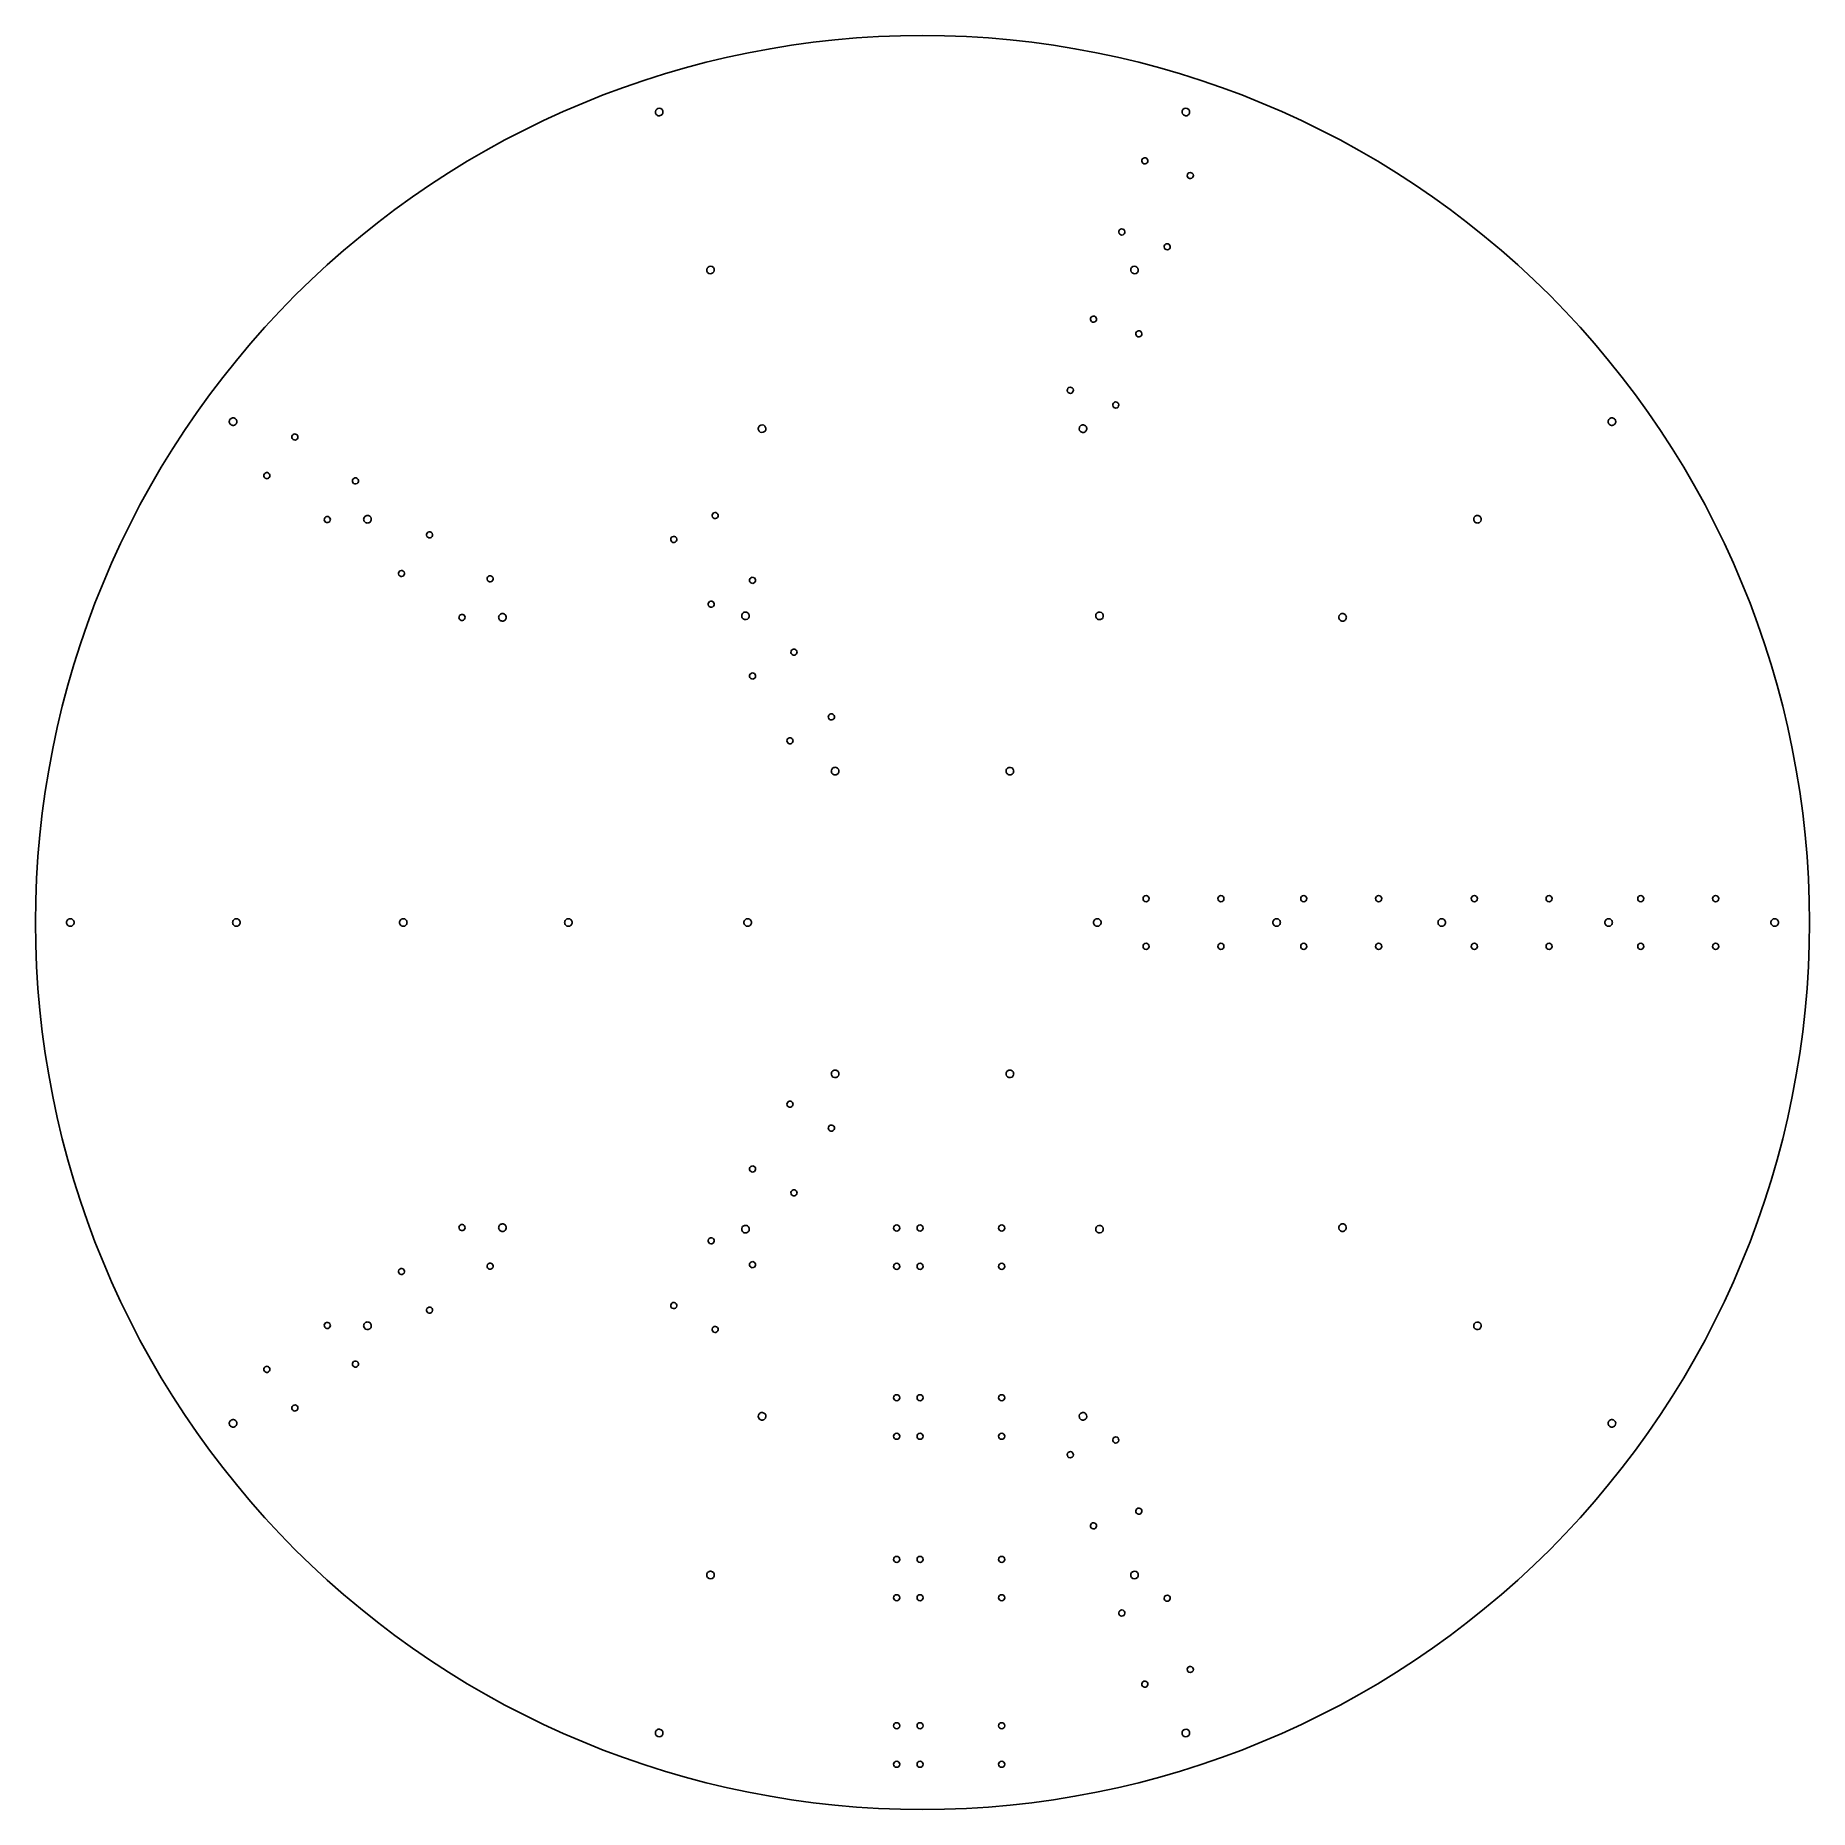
# Model space of a CAD drawing. Header units: millimetres. Extents: x -608 to 608, y 692 to 1908.
import ezdxf

# ---------------------------------------------------------------- set-up
doc = ezdxf.new("R2010")
doc.units = ezdxf.units.MM
for name, color, linetype in [('contour_ext', 7, 'CONTINUOUS'), ('drill-4.2', 7, 'CONTINUOUS'), ('drill-5.2', 7, 'CONTINUOUS')]:
    doc.layers.add(name, color=color, linetype=linetype)

msp = doc.modelspace()

# ---------------------------------------------------------------- linework, layer by layer
at = {"layer": 'contour_ext', "color": 7}
msp.add_line((607.5, 1300), (607.5, 1300), dxfattribs=at)
for points in [[(-429.56737, 1729.56737), (-315.63902, 1843.495719), (-161.119018, 1907.5), (0, 1907.5)], [(0, 1907.5), (161.119018, 1907.5), (315.63902, 1843.495719), (429.56737, 1729.56737)], [(-607.5, 1300), (-607.5, 1461.119018), (-543.495719, 1615.63902), (-429.56737, 1729.56737)], [(429.56737, 1729.56737), (543.495719, 1615.63902), (607.5, 1461.119018), (607.5, 1300)], [(-429.56737, 870.43263), (-543.495719, 984.36098), (-607.5, 1138.880982), (-607.5, 1300)], [(607.5, 1300), (607.5, 1138.880982), (543.495719, 984.36098), (429.56737, 870.43263)], [(0, 692.5), (-161.119018, 692.5), (-315.63902, 756.504281), (-429.56737, 870.43263)], [(429.56737, 870.43263), (315.63902, 756.504281), (161.119018, 692.5), (0, 692.5)]]:
    msp.add_open_spline(points, degree=3, dxfattribs=at)
at = {"layer": 'drill-4.2', "color": 7}
for p, q in [((152.94524, 1823.64387), (152.94524, 1823.64387)), ((184.05577, 1813.53544), (184.05577, 1813.53544)), ((137.11555, 1774.92508), (137.11555, 1774.92508)), ((168.22608, 1764.81666), (168.22608, 1764.81666)), ((117.71478, 1715.21726), (117.71478, 1715.21726)), ((148.8253, 1705.10884), (148.8253, 1705.10884)), ((101.88509, 1666.49848), (101.88509, 1666.49848)), ((132.99561, 1656.39005), (132.99561, 1656.39005)), ((-431.52451, 1633.73814), (-431.52451, 1633.73814)), ((-450.75187, 1607.27394), (-450.75187, 1607.27394)), ((-390.08184, 1603.62827), (-390.08184, 1603.62827)), ((-143.07785, 1580.52919), (-143.07785, 1580.52919)), ((-409.3092, 1577.16408), (-409.3092, 1577.16408)), ((-339.29185, 1566.72681), (-339.29185, 1566.72681)), ((-171.40687, 1564.17342), (-171.40687, 1564.17342)), ((-358.51922, 1540.26262), (-358.51922, 1540.26262)), ((-297.84918, 1536.61695), (-297.84918, 1536.61695)), ((-117.46487, 1536.16621), (-117.46487, 1536.16621)), ((-145.79389, 1519.81044), (-145.79389, 1519.81044)), ((-317.07654, 1510.15275), (-317.07654, 1510.15275)), ((-89.07385, 1486.99155), (-89.07385, 1486.99155)), ((-117.40288, 1470.63578), (-117.40288, 1470.63578)), ((-63.46087, 1442.62856), (-63.46087, 1442.62856)), ((-91.7899, 1426.27279), (-91.7899, 1426.27279)), ((155.25002, 1316.35577), (155.25002, 1316.35577)), ((206.47598, 1316.35577), (206.47598, 1316.35577)), ((263.258, 1316.35577), (263.258, 1316.35577)), ((314.48396, 1316.35577), (314.48396, 1316.35577)), ((380.045, 1316.35577), (380.045, 1316.35577)), ((431.2709, 1316.35577), (431.2709, 1316.35577)), ((494.052, 1316.35577), (494.052, 1316.35577)), ((545.2779, 1316.35577), (545.2779, 1316.35577)), ((155.25002, 1283.64423), (155.25002, 1283.64423)), ((206.47598, 1283.64423), (206.47598, 1283.64423)), ((263.258, 1283.64423), (263.258, 1283.64423)), ((314.48396, 1283.64423), (314.48396, 1283.64423)), ((380.045, 1283.64423), (380.045, 1283.64423)), ((431.2709, 1283.64423), (431.2709, 1283.64423)), ((494.052, 1283.64423), (494.052, 1283.64423)), ((545.2779, 1283.64423), (545.2779, 1283.64423)), ((-91.7899, 1173.72721), (-91.7899, 1173.72721)), ((-63.46087, 1157.37144), (-63.46087, 1157.37144)), ((-117.40288, 1129.36422), (-117.40288, 1129.36422)), ((-89.07385, 1113.00845), (-89.07385, 1113.00845)), ((-317.07655, 1089.84726), (-317.07655, 1089.84726)), ((-15.5889, 1090.75598), (-15.5889, 1090.75598)), ((0.46938, 1090.75598), (0.46938, 1090.75598)), ((56.35092, 1090.75598), (56.35092, 1090.75598)), ((-145.79389, 1080.18955), (-145.79389, 1080.18955)), ((-358.51922, 1059.7374), (-358.51922, 1059.7374)), ((-297.84919, 1063.38307), (-297.84919, 1063.38307)), ((-117.46486, 1063.83378), (-117.46486, 1063.83378)), ((-15.5889, 1064.48102), (-15.5889, 1064.48102)), ((0.46938, 1064.48102), (0.46938, 1064.48102)), ((56.35092, 1064.48102), (56.35092, 1064.48102)), ((-339.29186, 1033.27321), (-339.29186, 1033.27321)), ((-171.40687, 1035.82657), (-171.40687, 1035.82657)), ((-409.30921, 1022.83594), (-409.30921, 1022.83594)), ((-143.07784, 1019.4708), (-143.07784, 1019.4708)), ((-390.08185, 996.37175), (-390.08185, 996.37175)), ((-450.75188, 992.72607), (-450.75188, 992.72607)), ((-15.5889, 974.466), (-15.5889, 974.466)), ((0.46938, 974.466), (0.46938, 974.466)), ((56.35092, 974.466), (56.35092, 974.466)), ((-431.52452, 966.26188), (-431.52452, 966.26188)), ((-15.5889, 948.191), (-15.5889, 948.191)), ((0.46938, 948.191), (0.46938, 948.191)), ((56.35092, 948.191), (56.35092, 948.191)), ((132.99561, 943.6099), (132.99561, 943.6099)), ((101.88509, 933.5015), (101.88509, 933.5015)), ((148.8253, 894.8912), (148.8253, 894.8912)), ((117.71478, 884.7827), (117.71478, 884.7827)), ((-15.5889, 863.78), (-15.5889, 863.78)), ((0.46938, 863.78), (0.46938, 863.78)), ((56.35092, 863.78), (56.35092, 863.78)), ((-15.5889, 837.505), (-15.5889, 837.505)), ((0.46938, 837.505), (0.46938, 837.505)), ((56.35092, 837.505), (56.35092, 837.505)), ((168.22608, 835.1833), (168.22608, 835.1833)), ((137.11555, 825.0749), (137.11555, 825.0749)), ((184.05577, 786.4646), (184.05577, 786.4646)), ((152.94524, 776.3561), (152.94524, 776.3561)), ((-15.5889, 749.819), (-15.5889, 749.819)), ((0.46938, 749.819), (0.46938, 749.819)), ((56.35092, 749.819), (56.35092, 749.819)), ((-15.5889, 723.544), (-15.5889, 723.544)), ((0.46938, 723.544), (0.46938, 723.544)), ((56.35092, 723.544), (56.35092, 723.544))]:
    msp.add_line(p, q, dxfattribs=at)
for points in [[(150.29909, 1822.29558), (150.657484, 1823.398614), (151.842206, 1824.002264), (152.94524, 1823.64387)], [(152.94524, 1823.64387), (153.474938, 1823.471763), (153.914571, 1823.096283), (154.167425, 1822.600031)], [(154.167425, 1822.600031), (154.420278, 1822.103779), (154.46564, 1821.527407), (154.29353, 1820.99771)], [(151.64737, 1819.64943), (150.54434, 1820.007829), (149.940695, 1821.192549), (150.29909, 1822.29558)], [(153.249688, 1819.775531), (152.753437, 1819.52268), (152.177066, 1819.47732), (151.64737, 1819.64943)], [(154.29353, 1820.99771), (154.121421, 1820.468014), (153.74594, 1820.028383), (153.249688, 1819.775531)], [(182.7579, 1809.54101), (181.654866, 1809.899404), (181.051216, 1811.084126), (181.40961, 1812.18716)], [(181.40961, 1812.18716), (181.581719, 1812.716856), (181.9572, 1813.156487), (182.453452, 1813.409339)], [(182.453452, 1813.409339), (182.949703, 1813.66219), (183.526074, 1813.70755), (184.05577, 1813.53544)], [(185.40405, 1810.88929), (185.045651, 1809.78626), (183.860931, 1809.182615), (182.7579, 1809.54101)], [(184.05577, 1813.53544), (185.1588, 1813.177041), (185.762445, 1811.992321), (185.40405, 1810.88929)], [(134.4694, 1773.5768), (134.827799, 1774.67983), (136.012519, 1775.283475), (137.11555, 1774.92508)], [(137.11555, 1774.92508), (138.218584, 1774.566686), (138.822234, 1773.381964), (138.46384, 1772.27893)], [(135.81768, 1770.93065), (134.71465, 1771.289049), (134.111005, 1772.473769), (134.4694, 1773.5768)], [(137.419998, 1771.056751), (136.923747, 1770.8039), (136.347376, 1770.75854), (135.81768, 1770.93065)], [(138.46384, 1772.27893), (138.291731, 1771.749234), (137.91625, 1771.309603), (137.419998, 1771.056751)], [(165.706021, 1761.866062), (165.45317, 1762.362313), (165.40781, 1762.938684), (165.57992, 1763.46838)], [(165.57992, 1763.46838), (165.752029, 1763.998076), (166.12751, 1764.437707), (166.623762, 1764.690559)], [(166.9282, 1760.82222), (166.398504, 1760.994329), (165.958873, 1761.36981), (165.706021, 1761.866062)], [(166.623762, 1764.690559), (167.120013, 1764.94341), (167.696384, 1764.98877), (168.22608, 1764.81666)], [(168.22608, 1764.81666), (169.32911, 1764.458261), (169.932755, 1763.273541), (169.57436, 1762.17051)], [(169.57436, 1762.17051), (169.402253, 1761.640812), (169.026773, 1761.201179), (168.530521, 1760.948325)], [(168.530521, 1760.948325), (168.034269, 1760.695472), (167.457897, 1760.65011), (166.9282, 1760.82222)], [(115.194731, 1712.266662), (114.94188, 1712.762913), (114.89652, 1713.339284), (115.06863, 1713.86898)], [(115.06863, 1713.86898), (115.427029, 1714.97201), (116.611749, 1715.575655), (117.71478, 1715.21726)], [(117.71478, 1715.21726), (118.244476, 1715.045151), (118.684107, 1714.66967), (118.936959, 1714.173418)], [(118.936959, 1714.173418), (119.18981, 1713.677167), (119.23517, 1713.100796), (119.06306, 1712.5711)], [(116.41691, 1711.22282), (115.887214, 1711.394929), (115.447583, 1711.77041), (115.194731, 1712.266662)], [(119.06306, 1712.5711), (118.704661, 1711.46807), (117.519941, 1710.864425), (116.41691, 1711.22282)], [(147.52743, 1701.1144), (146.4244, 1701.472799), (145.820755, 1702.657519), (146.17915, 1703.76055)], [(146.17915, 1703.76055), (146.537544, 1704.863584), (147.722266, 1705.467234), (148.8253, 1705.10884)], [(149.129748, 1701.240501), (148.633497, 1700.98765), (148.057126, 1700.94229), (147.52743, 1701.1144)], [(148.8253, 1705.10884), (149.354998, 1704.936733), (149.794631, 1704.561253), (150.047485, 1704.065001)], [(150.17359, 1702.46268), (150.001481, 1701.932984), (149.626, 1701.493353), (149.129748, 1701.240501)], [(150.047485, 1704.065001), (150.300338, 1703.568749), (150.3457, 1702.992377), (150.17359, 1702.46268)], [(100.58722, 1662.50404), (99.48419, 1662.862439), (98.880545, 1664.047159), (99.23894, 1665.15019)], [(99.23894, 1665.15019), (99.597334, 1666.253224), (100.782056, 1666.856874), (101.88509, 1666.49848)], [(101.88509, 1666.49848), (102.414786, 1666.326371), (102.854417, 1665.95089), (103.107269, 1665.454638)], [(103.107269, 1665.454638), (103.36012, 1664.958387), (103.40548, 1664.382016), (103.23337, 1663.85232)], [(103.23337, 1663.85232), (102.874971, 1662.74929), (101.690251, 1662.145645), (100.58722, 1662.50404)], [(131.69774, 1652.39562), (130.59471, 1652.754019), (129.991065, 1653.938739), (130.34946, 1655.04177)], [(130.34946, 1655.04177), (130.707859, 1656.1448), (131.892579, 1656.748445), (132.99561, 1656.39005)], [(133.300058, 1652.521721), (132.803807, 1652.26887), (132.227436, 1652.22351), (131.69774, 1652.39562)], [(132.99561, 1656.39005), (134.098644, 1656.031656), (134.702294, 1654.846934), (134.3439, 1653.7439)], [(134.3439, 1653.7439), (134.171791, 1653.214204), (133.79631, 1652.774573), (133.300058, 1652.521721)], [(-431.899725, 1632.175277), (-431.986851, 1632.725376), (-431.851882, 1633.287555), (-431.52451, 1633.73814)], [(-431.05993, 1630.80485), (-431.510516, 1631.132221), (-431.8126, 1631.625178), (-431.899725, 1632.175277)], [(-431.52451, 1633.73814), (-430.842796, 1634.676431), (-429.529524, 1634.88443), (-428.59123, 1634.20272)], [(-429.497065, 1630.429639), (-430.047164, 1630.342511), (-430.609343, 1630.477479), (-431.05993, 1630.80485)], [(-428.12664, 1631.26944), (-428.454009, 1630.818852), (-428.946966, 1630.516767), (-429.497065, 1630.429639)], [(-428.59123, 1634.20272), (-427.652936, 1633.521009), (-427.444932, 1632.207736), (-428.12664, 1631.26944)], [(-450.28729, 1604.34066), (-451.225581, 1605.022374), (-451.43358, 1606.335646), (-450.75187, 1607.27394)], [(-450.75187, 1607.27394), (-450.070159, 1608.212234), (-448.756886, 1608.420238), (-447.81859, 1607.73853)], [(-448.724425, 1603.965449), (-449.274524, 1603.878321), (-449.836703, 1604.013289), (-450.28729, 1604.34066)], [(-447.354, 1604.80525), (-447.681369, 1604.354662), (-448.174326, 1604.052577), (-448.724425, 1603.965449)], [(-447.81859, 1607.73853), (-446.880296, 1607.056819), (-446.672292, 1605.743546), (-447.354, 1604.80525)], [(-390.08184, 1603.62827), (-389.400129, 1604.566564), (-388.086856, 1604.774568), (-387.14856, 1604.09286)], [(-387.14856, 1604.09286), (-386.697972, 1603.765491), (-386.395887, 1603.272534), (-386.308759, 1602.722435)], [(-389.61726, 1600.69499), (-390.555551, 1601.376704), (-390.76355, 1602.689976), (-390.08184, 1603.62827)], [(-388.054397, 1600.319775), (-388.604496, 1600.232649), (-389.166675, 1600.367618), (-389.61726, 1600.69499)], [(-386.68397, 1601.15957), (-387.011341, 1600.708984), (-387.504298, 1600.4069), (-388.054397, 1600.319775)], [(-386.308759, 1602.722435), (-386.221631, 1602.172336), (-386.356599, 1601.610157), (-386.68397, 1601.15957)], [(-144.056296, 1579.254053), (-143.912146, 1579.792031), (-143.560188, 1580.250712), (-143.07785, 1580.52919)], [(-143.07785, 1580.52919), (-142.073435, 1581.109086), (-140.789097, 1580.764945), (-140.2092, 1579.76053)], [(-140.2092, 1579.76053), (-139.629303, 1578.756117), (-139.973439, 1577.47178), (-140.97785, 1576.89188)], [(-408.84462, 1574.2308), (-409.782911, 1574.912514), (-409.99091, 1576.225786), (-409.3092, 1577.16408)], [(-409.3092, 1577.16408), (-408.627489, 1578.102374), (-407.314216, 1578.310378), (-406.37592, 1577.62867)], [(-407.281757, 1573.855585), (-407.831856, 1573.768459), (-408.394035, 1573.903428), (-408.84462, 1574.2308)], [(-405.91133, 1574.69538), (-406.238701, 1574.244794), (-406.731658, 1573.94271), (-407.281757, 1573.855585)], [(-406.37592, 1577.62867), (-405.925332, 1577.301301), (-405.623247, 1576.808344), (-405.536119, 1576.258245)], [(-405.536119, 1576.258245), (-405.448991, 1575.708146), (-405.583959, 1575.145967), (-405.91133, 1574.69538)], [(-339.29185, 1566.72681), (-338.610139, 1567.665104), (-337.296866, 1567.873108), (-336.35857, 1567.1914)], [(-143.8465, 1577.66053), (-144.12498, 1578.142867), (-144.200445, 1578.716075), (-144.056296, 1579.254053)], [(-140.97785, 1576.89188), (-141.982263, 1576.311983), (-143.2666, 1576.656119), (-143.8465, 1577.66053)], [(-339.667065, 1565.163947), (-339.754191, 1565.714046), (-339.619222, 1566.276225), (-339.29185, 1566.72681)], [(-338.82727, 1563.79352), (-339.277856, 1564.120891), (-339.57994, 1564.613848), (-339.667065, 1565.163947)], [(-337.264405, 1563.418309), (-337.814504, 1563.331181), (-338.376683, 1563.466149), (-338.82727, 1563.79352)], [(-335.89398, 1564.25811), (-336.221349, 1563.807522), (-336.714306, 1563.505437), (-337.264405, 1563.418309)], [(-336.35857, 1567.1914), (-335.907982, 1566.864031), (-335.605897, 1566.371074), (-335.518769, 1565.820975)], [(-335.518769, 1565.820975), (-335.431641, 1565.270876), (-335.566609, 1564.708697), (-335.89398, 1564.25811)], [(-172.17553, 1561.30476), (-172.454009, 1561.787098), (-172.529473, 1562.360307), (-172.385321, 1562.898285)], [(-172.385321, 1562.898285), (-172.241169, 1563.436264), (-171.88921, 1563.894944), (-171.40687, 1564.17342)], [(-170.900393, 1560.326314), (-171.438371, 1560.470464), (-171.897052, 1560.822422), (-172.17553, 1561.30476)], [(-171.40687, 1564.17342), (-170.402455, 1564.753316), (-169.118117, 1564.409175), (-168.53822, 1563.40476)], [(-169.30687, 1560.53611), (-169.789207, 1560.25763), (-170.362415, 1560.182165), (-170.900393, 1560.326314)], [(-168.53822, 1563.40476), (-167.958323, 1562.400347), (-168.302459, 1561.11601), (-169.30687, 1560.53611)], [(-358.894431, 1538.699755), (-358.981559, 1539.249854), (-358.846591, 1539.812033), (-358.51922, 1540.26262)], [(-358.05463, 1537.32933), (-358.505218, 1537.656699), (-358.807303, 1538.149656), (-358.894431, 1538.699755)], [(-358.51922, 1540.26262), (-358.191849, 1540.713206), (-357.698892, 1541.01529), (-357.148793, 1541.102415)], [(-356.491765, 1536.954119), (-357.041864, 1536.866991), (-357.604043, 1537.001959), (-358.05463, 1537.32933)], [(-357.148793, 1541.102415), (-356.598694, 1541.189541), (-356.036515, 1541.054572), (-355.58593, 1540.7272)], [(-355.12134, 1537.79392), (-355.448709, 1537.343332), (-355.941666, 1537.041247), (-356.491765, 1536.954119)], [(-355.58593, 1540.7272), (-354.647636, 1540.045489), (-354.439632, 1538.732216), (-355.12134, 1537.79392)], [(-298.224395, 1535.054087), (-298.311521, 1535.604186), (-298.176552, 1536.166365), (-297.84918, 1536.61695)], [(-297.3846, 1533.68366), (-297.835186, 1534.011031), (-298.13727, 1534.503988), (-298.224395, 1535.054087)], [(-297.84918, 1536.61695), (-297.167466, 1537.555241), (-295.854194, 1537.76324), (-294.9159, 1537.08153)], [(-295.821735, 1533.308449), (-296.371834, 1533.221321), (-296.934013, 1533.356289), (-297.3846, 1533.68366)], [(-294.45131, 1534.14825), (-294.778679, 1533.697662), (-295.271636, 1533.395577), (-295.821735, 1533.308449)], [(-294.9159, 1537.08153), (-293.977606, 1536.399819), (-293.769602, 1535.086546), (-294.45131, 1534.14825)], [(-118.23352, 1533.29755), (-118.512, 1533.779887), (-118.587465, 1534.353095), (-118.443316, 1534.891073)], [(-118.443316, 1534.891073), (-118.299166, 1535.429051), (-117.947208, 1535.887732), (-117.46487, 1536.16621)], [(-115.36487, 1532.5289), (-116.369283, 1531.949003), (-117.65362, 1532.293139), (-118.23352, 1533.29755)], [(-117.46487, 1536.16621), (-116.460455, 1536.746106), (-115.176117, 1536.401965), (-114.59622, 1535.39755)], [(-114.59622, 1535.39755), (-114.016323, 1534.393137), (-114.360459, 1533.1088), (-115.36487, 1532.5289)], [(-146.772341, 1518.535305), (-146.628189, 1519.073284), (-146.27623, 1519.531964), (-145.79389, 1519.81044)], [(-145.79389, 1519.81044), (-144.789475, 1520.390336), (-143.505137, 1520.046195), (-142.92524, 1519.04178)], [(-142.92524, 1519.04178), (-142.345343, 1518.037367), (-142.689479, 1516.75303), (-143.69389, 1516.17313)], [(-316.61196, 1507.21947), (-317.550251, 1507.901184), (-317.75825, 1509.214456), (-317.07654, 1510.15275)], [(-317.07654, 1510.15275), (-316.394829, 1511.091044), (-315.081556, 1511.299048), (-314.14326, 1510.61734)], [(-315.049095, 1506.844259), (-315.599194, 1506.757131), (-316.161373, 1506.892099), (-316.61196, 1507.21947)], [(-313.67867, 1507.68406), (-314.006039, 1507.233472), (-314.498996, 1506.931387), (-315.049095, 1506.844259)], [(-314.14326, 1510.61734), (-313.204966, 1509.935629), (-312.996962, 1508.622356), (-313.67867, 1507.68406)], [(-146.56255, 1516.94178), (-146.841029, 1517.424118), (-146.916493, 1517.997327), (-146.772341, 1518.535305)], [(-145.287413, 1515.963334), (-145.825391, 1516.107484), (-146.284072, 1516.459442), (-146.56255, 1516.94178)], [(-143.69389, 1516.17313), (-144.176227, 1515.89465), (-144.749435, 1515.819185), (-145.287413, 1515.963334)], [(-89.84251, 1484.12289), (-90.120989, 1484.605228), (-90.196453, 1485.178437), (-90.052301, 1485.716415)], [(-90.052301, 1485.716415), (-89.908149, 1486.254394), (-89.55619, 1486.713074), (-89.07385, 1486.99155)], [(-88.567373, 1483.144444), (-89.105351, 1483.288594), (-89.564032, 1483.640552), (-89.84251, 1484.12289)], [(-89.07385, 1486.99155), (-88.069435, 1487.571446), (-86.785097, 1487.227305), (-86.2052, 1486.22289)], [(-86.97385, 1483.35424), (-87.456187, 1483.07576), (-88.029395, 1483.000295), (-88.567373, 1483.144444)], [(-86.2052, 1486.22289), (-85.625303, 1485.218477), (-85.969439, 1483.93414), (-86.97385, 1483.35424)], [(-118.381326, 1469.360643), (-118.237176, 1469.898621), (-117.885218, 1470.357302), (-117.40288, 1470.63578)], [(-117.40288, 1470.63578), (-116.920542, 1470.914259), (-116.347333, 1470.989723), (-115.809355, 1470.845571)], [(-115.809355, 1470.845571), (-115.271376, 1470.701419), (-114.812696, 1470.34946), (-114.53422, 1469.86712)], [(-118.17153, 1467.76712), (-118.45001, 1468.249457), (-118.525475, 1468.822665), (-118.381326, 1469.360643)], [(-115.30288, 1466.99847), (-116.307293, 1466.418573), (-117.59163, 1466.762709), (-118.17153, 1467.76712)], [(-114.53422, 1469.86712), (-113.954324, 1468.862705), (-114.298465, 1467.578367), (-115.30288, 1466.99847)], [(-64.22953, 1439.75991), (-64.809426, 1440.764325), (-64.465285, 1442.048663), (-63.46087, 1442.62856)], [(-62.954393, 1438.781464), (-63.492371, 1438.925614), (-63.951052, 1439.277572), (-64.22953, 1439.75991)], [(-63.46087, 1442.62856), (-62.456457, 1443.208457), (-61.17212, 1442.864321), (-60.59222, 1441.85991)], [(-61.36087, 1438.99126), (-61.843207, 1438.71278), (-62.416415, 1438.637315), (-62.954393, 1438.781464)], [(-60.59222, 1441.85991), (-60.012323, 1440.855497), (-60.356459, 1439.57116), (-61.36087, 1438.99126)], [(-92.55855, 1423.40414), (-93.138447, 1424.408553), (-92.794311, 1425.69289), (-91.7899, 1426.27279)], [(-89.6899, 1422.63549), (-90.694313, 1422.055593), (-91.97865, 1422.399729), (-92.55855, 1423.40414)], [(-91.7899, 1426.27279), (-91.307563, 1426.55127), (-90.734355, 1426.626735), (-90.196377, 1426.482586)], [(-90.196377, 1426.482586), (-89.658399, 1426.338436), (-89.199718, 1425.986478), (-88.92124, 1425.50414)], [(-88.92124, 1425.50414), (-88.341344, 1424.499725), (-88.685485, 1423.215387), (-89.6899, 1422.63549)], [(151.05002, 1316.35577), (151.05002, 1316.912725), (151.271269, 1317.446868), (151.665096, 1317.840694)], [(151.665096, 1314.870846), (151.271269, 1315.264672), (151.05002, 1315.798815), (151.05002, 1316.35577)], [(151.665096, 1317.840694), (152.058922, 1318.234521), (152.593065, 1318.45577), (153.15002, 1318.45577)], [(153.15002, 1314.25577), (152.593065, 1314.25577), (152.058922, 1314.477019), (151.665096, 1314.870846)], [(153.15002, 1318.45577), (153.706975, 1318.45577), (154.241118, 1318.234521), (154.634944, 1317.840694)], [(154.634944, 1314.870846), (154.241118, 1314.477019), (153.706975, 1314.25577), (153.15002, 1314.25577)], [(154.634944, 1317.840694), (155.028771, 1317.446868), (155.25002, 1316.912725), (155.25002, 1316.35577)], [(155.25002, 1316.35577), (155.25002, 1315.798815), (155.028771, 1315.264672), (154.634944, 1314.870846)], [(202.27598, 1316.35577), (202.27598, 1316.912725), (202.497229, 1317.446868), (202.891056, 1317.840694)], [(202.891056, 1314.870846), (202.497229, 1315.264672), (202.27598, 1315.798815), (202.27598, 1316.35577)], [(202.891056, 1317.840694), (203.284882, 1318.234521), (203.819025, 1318.45577), (204.37598, 1318.45577)], [(204.37598, 1314.25577), (203.819025, 1314.25577), (203.284882, 1314.477019), (202.891056, 1314.870846)], [(204.37598, 1318.45577), (204.932935, 1318.45577), (205.467078, 1318.234521), (205.860904, 1317.840694)], [(205.860904, 1314.870846), (205.467078, 1314.477019), (204.932935, 1314.25577), (204.37598, 1314.25577)], [(205.860904, 1317.840694), (206.254731, 1317.446868), (206.47598, 1316.912725), (206.47598, 1316.35577)], [(206.47598, 1316.35577), (206.47598, 1315.798815), (206.254731, 1315.264672), (205.860904, 1314.870846)], [(259.058, 1316.35577), (259.058, 1316.912725), (259.279249, 1317.446868), (259.673076, 1317.840694)], [(259.673076, 1314.870846), (259.279249, 1315.264672), (259.058, 1315.798815), (259.058, 1316.35577)], [(259.673076, 1317.840694), (260.066902, 1318.234521), (260.601045, 1318.45577), (261.158, 1318.45577)], [(261.158, 1314.25577), (260.601045, 1314.25577), (260.066902, 1314.477019), (259.673076, 1314.870846)], [(261.158, 1318.45577), (261.714955, 1318.45577), (262.249098, 1318.234521), (262.642924, 1317.840694)], [(262.642924, 1314.870846), (262.249098, 1314.477019), (261.714955, 1314.25577), (261.158, 1314.25577)], [(262.642924, 1317.840694), (263.036751, 1317.446868), (263.258, 1316.912725), (263.258, 1316.35577)], [(263.258, 1316.35577), (263.258, 1315.798815), (263.036751, 1315.264672), (262.642924, 1314.870846)], [(310.28396, 1316.35577), (310.28396, 1316.912725), (310.505209, 1317.446868), (310.899036, 1317.840694)], [(310.899036, 1314.870846), (310.505209, 1315.264672), (310.28396, 1315.798815), (310.28396, 1316.35577)], [(310.899036, 1317.840694), (311.292862, 1318.234521), (311.827005, 1318.45577), (312.38396, 1318.45577)], [(312.38396, 1314.25577), (311.827005, 1314.25577), (311.292862, 1314.477019), (310.899036, 1314.870846)], [(312.38396, 1318.45577), (312.940915, 1318.45577), (313.475058, 1318.234521), (313.868884, 1317.840694)], [(313.868884, 1314.870846), (313.475058, 1314.477019), (312.940915, 1314.25577), (312.38396, 1314.25577)], [(313.868884, 1317.840694), (314.262711, 1317.446868), (314.48396, 1316.912725), (314.48396, 1316.35577)], [(314.48396, 1316.35577), (314.48396, 1315.798815), (314.262711, 1315.264672), (313.868884, 1314.870846)], [(375.845, 1316.35577), (375.845, 1316.912725), (376.066249, 1317.446868), (376.460076, 1317.840694)], [(376.460076, 1314.870846), (376.066249, 1315.264672), (375.845, 1315.798815), (375.845, 1316.35577)], [(376.460076, 1317.840694), (376.853902, 1318.234521), (377.388045, 1318.45577), (377.945, 1318.45577)], [(377.945, 1314.25577), (377.388045, 1314.25577), (376.853902, 1314.477019), (376.460076, 1314.870846)], [(377.945, 1318.45577), (378.501955, 1318.45577), (379.036098, 1318.234521), (379.429924, 1317.840694)], [(379.429924, 1314.870846), (379.036098, 1314.477019), (378.501955, 1314.25577), (377.945, 1314.25577)], [(379.429924, 1317.840694), (379.823751, 1317.446868), (380.045, 1316.912725), (380.045, 1316.35577)], [(380.045, 1316.35577), (380.045, 1315.798815), (379.823751, 1315.264672), (379.429924, 1314.870846)], [(427.0709, 1316.35577), (427.0709, 1316.912725), (427.292149, 1317.446868), (427.685976, 1317.840694)], [(427.685976, 1314.870846), (427.292149, 1315.264672), (427.0709, 1315.798815), (427.0709, 1316.35577)], [(427.685976, 1317.840694), (428.079802, 1318.234521), (428.613945, 1318.45577), (429.1709, 1318.45577)], [(429.1709, 1314.25577), (428.613945, 1314.25577), (428.079802, 1314.477019), (427.685976, 1314.870846)], [(429.1709, 1318.45577), (429.727855, 1318.45577), (430.261998, 1318.234521), (430.655824, 1317.840694)], [(430.655824, 1314.870846), (430.261998, 1314.477019), (429.727855, 1314.25577), (429.1709, 1314.25577)], [(430.655824, 1317.840694), (431.049651, 1317.446868), (431.2709, 1316.912725), (431.2709, 1316.35577)], [(431.2709, 1316.35577), (431.2709, 1315.798815), (431.049651, 1315.264672), (430.655824, 1314.870846)], [(489.852, 1316.35577), (489.852, 1316.912725), (490.073249, 1317.446868), (490.467076, 1317.840694)], [(490.467076, 1314.870846), (490.073249, 1315.264672), (489.852, 1315.798815), (489.852, 1316.35577)], [(490.467076, 1317.840694), (490.860902, 1318.234521), (491.395045, 1318.45577), (491.952, 1318.45577)], [(491.952, 1314.25577), (491.395045, 1314.25577), (490.860902, 1314.477019), (490.467076, 1314.870846)], [(491.952, 1318.45577), (492.508955, 1318.45577), (493.043098, 1318.234521), (493.436924, 1317.840694)], [(493.436924, 1314.870846), (493.043098, 1314.477019), (492.508955, 1314.25577), (491.952, 1314.25577)], [(493.436924, 1317.840694), (493.830751, 1317.446868), (494.052, 1316.912725), (494.052, 1316.35577)], [(494.052, 1316.35577), (494.052, 1315.798815), (493.830751, 1315.264672), (493.436924, 1314.870846)], [(541.0779, 1316.35577), (541.0779, 1316.912725), (541.299149, 1317.446868), (541.692976, 1317.840694)], [(541.692976, 1314.870846), (541.299149, 1315.264672), (541.0779, 1315.798815), (541.0779, 1316.35577)], [(541.692976, 1317.840694), (542.086802, 1318.234521), (542.620945, 1318.45577), (543.1779, 1318.45577)], [(543.1779, 1314.25577), (542.620945, 1314.25577), (542.086802, 1314.477019), (541.692976, 1314.870846)], [(543.1779, 1318.45577), (543.734855, 1318.45577), (544.268998, 1318.234521), (544.662824, 1317.840694)], [(544.662824, 1314.870846), (544.268998, 1314.477019), (543.734855, 1314.25577), (543.1779, 1314.25577)], [(544.662824, 1317.840694), (545.056651, 1317.446868), (545.2779, 1316.912725), (545.2779, 1316.35577)], [(545.2779, 1316.35577), (545.2779, 1315.798815), (545.056651, 1315.264672), (544.662824, 1314.870846)], [(151.05002, 1283.64423), (151.05002, 1284.201185), (151.271269, 1284.735328), (151.665096, 1285.129154)], [(151.665096, 1282.159306), (151.271269, 1282.553132), (151.05002, 1283.087275), (151.05002, 1283.64423)], [(151.665096, 1285.129154), (152.058922, 1285.522981), (152.593065, 1285.74423), (153.15002, 1285.74423)], [(153.15002, 1281.54423), (152.593065, 1281.54423), (152.058922, 1281.765479), (151.665096, 1282.159306)], [(153.15002, 1285.74423), (153.706975, 1285.74423), (154.241118, 1285.522981), (154.634944, 1285.129154)], [(154.634944, 1282.159306), (154.241118, 1281.765479), (153.706975, 1281.54423), (153.15002, 1281.54423)], [(154.634944, 1285.129154), (155.028771, 1284.735328), (155.25002, 1284.201185), (155.25002, 1283.64423)], [(155.25002, 1283.64423), (155.25002, 1283.087275), (155.028771, 1282.553132), (154.634944, 1282.159306)], [(202.27598, 1283.64423), (202.27598, 1284.201185), (202.497229, 1284.735328), (202.891056, 1285.129154)], [(202.891056, 1282.159306), (202.497229, 1282.553132), (202.27598, 1283.087275), (202.27598, 1283.64423)], [(202.891056, 1285.129154), (203.284882, 1285.522981), (203.819025, 1285.74423), (204.37598, 1285.74423)], [(204.37598, 1281.54423), (203.819025, 1281.54423), (203.284882, 1281.765479), (202.891056, 1282.159306)], [(204.37598, 1285.74423), (204.932935, 1285.74423), (205.467078, 1285.522981), (205.860904, 1285.129154)], [(205.860904, 1282.159306), (205.467078, 1281.765479), (204.932935, 1281.54423), (204.37598, 1281.54423)], [(205.860904, 1285.129154), (206.254731, 1284.735328), (206.47598, 1284.201185), (206.47598, 1283.64423)], [(206.47598, 1283.64423), (206.47598, 1283.087275), (206.254731, 1282.553132), (205.860904, 1282.159306)], [(259.058, 1283.64423), (259.058, 1284.201185), (259.279249, 1284.735328), (259.673076, 1285.129154)], [(259.673076, 1282.159306), (259.279249, 1282.553132), (259.058, 1283.087275), (259.058, 1283.64423)], [(259.673076, 1285.129154), (260.066902, 1285.522981), (260.601045, 1285.74423), (261.158, 1285.74423)], [(261.158, 1281.54423), (260.601045, 1281.54423), (260.066902, 1281.765479), (259.673076, 1282.159306)], [(261.158, 1285.74423), (261.714955, 1285.74423), (262.249098, 1285.522981), (262.642924, 1285.129154)], [(262.642924, 1282.159306), (262.249098, 1281.765479), (261.714955, 1281.54423), (261.158, 1281.54423)], [(262.642924, 1285.129154), (263.036751, 1284.735328), (263.258, 1284.201185), (263.258, 1283.64423)], [(263.258, 1283.64423), (263.258, 1283.087275), (263.036751, 1282.553132), (262.642924, 1282.159306)], [(310.28396, 1283.64423), (310.28396, 1284.201185), (310.505209, 1284.735328), (310.899036, 1285.129154)], [(310.899036, 1282.159306), (310.505209, 1282.553132), (310.28396, 1283.087275), (310.28396, 1283.64423)], [(310.899036, 1285.129154), (311.292862, 1285.522981), (311.827005, 1285.74423), (312.38396, 1285.74423)], [(312.38396, 1281.54423), (311.827005, 1281.54423), (311.292862, 1281.765479), (310.899036, 1282.159306)], [(312.38396, 1285.74423), (312.940915, 1285.74423), (313.475058, 1285.522981), (313.868884, 1285.129154)], [(313.868884, 1282.159306), (313.475058, 1281.765479), (312.940915, 1281.54423), (312.38396, 1281.54423)], [(313.868884, 1285.129154), (314.262711, 1284.735328), (314.48396, 1284.201185), (314.48396, 1283.64423)], [(314.48396, 1283.64423), (314.48396, 1283.087275), (314.262711, 1282.553132), (313.868884, 1282.159306)], [(375.845, 1283.64423), (375.845, 1284.201185), (376.066249, 1284.735328), (376.460076, 1285.129154)], [(376.460076, 1282.159306), (376.066249, 1282.553132), (375.845, 1283.087275), (375.845, 1283.64423)], [(376.460076, 1285.129154), (376.853902, 1285.522981), (377.388045, 1285.74423), (377.945, 1285.74423)], [(377.945, 1281.54423), (377.388045, 1281.54423), (376.853902, 1281.765479), (376.460076, 1282.159306)], [(377.945, 1285.74423), (378.501955, 1285.74423), (379.036098, 1285.522981), (379.429924, 1285.129154)], [(379.429924, 1282.159306), (379.036098, 1281.765479), (378.501955, 1281.54423), (377.945, 1281.54423)], [(379.429924, 1285.129154), (379.823751, 1284.735328), (380.045, 1284.201185), (380.045, 1283.64423)], [(380.045, 1283.64423), (380.045, 1283.087275), (379.823751, 1282.553132), (379.429924, 1282.159306)], [(427.0709, 1283.64423), (427.0709, 1284.201185), (427.292149, 1284.735328), (427.685976, 1285.129154)], [(427.685976, 1282.159306), (427.292149, 1282.553132), (427.0709, 1283.087275), (427.0709, 1283.64423)], [(427.685976, 1285.129154), (428.079802, 1285.522981), (428.613945, 1285.74423), (429.1709, 1285.74423)], [(429.1709, 1281.54423), (428.613945, 1281.54423), (428.079802, 1281.765479), (427.685976, 1282.159306)], [(429.1709, 1285.74423), (429.727855, 1285.74423), (430.261998, 1285.522981), (430.655824, 1285.129154)], [(430.655824, 1282.159306), (430.261998, 1281.765479), (429.727855, 1281.54423), (429.1709, 1281.54423)], [(430.655824, 1285.129154), (431.049651, 1284.735328), (431.2709, 1284.201185), (431.2709, 1283.64423)], [(431.2709, 1283.64423), (431.2709, 1283.087275), (431.049651, 1282.553132), (430.655824, 1282.159306)], [(489.852, 1283.64423), (489.852, 1284.201185), (490.073249, 1284.735328), (490.467076, 1285.129154)], [(490.467076, 1282.159306), (490.073249, 1282.553132), (489.852, 1283.087275), (489.852, 1283.64423)], [(490.467076, 1285.129154), (490.860902, 1285.522981), (491.395045, 1285.74423), (491.952, 1285.74423)], [(491.952, 1281.54423), (491.395045, 1281.54423), (490.860902, 1281.765479), (490.467076, 1282.159306)], [(491.952, 1285.74423), (492.508955, 1285.74423), (493.043098, 1285.522981), (493.436924, 1285.129154)], [(493.436924, 1282.159306), (493.043098, 1281.765479), (492.508955, 1281.54423), (491.952, 1281.54423)], [(493.436924, 1285.129154), (493.830751, 1284.735328), (494.052, 1284.201185), (494.052, 1283.64423)], [(494.052, 1283.64423), (494.052, 1283.087275), (493.830751, 1282.553132), (493.436924, 1282.159306)], [(541.0779, 1283.64423), (541.0779, 1284.201185), (541.299149, 1284.735328), (541.692976, 1285.129154)], [(541.692976, 1282.159306), (541.299149, 1282.553132), (541.0779, 1283.087275), (541.0779, 1283.64423)], [(541.692976, 1285.129154), (542.086802, 1285.522981), (542.620945, 1285.74423), (543.1779, 1285.74423)], [(543.1779, 1281.54423), (542.620945, 1281.54423), (542.086802, 1281.765479), (541.692976, 1282.159306)], [(543.1779, 1285.74423), (543.734855, 1285.74423), (544.268998, 1285.522981), (544.662824, 1285.129154)], [(544.662824, 1282.159306), (544.268998, 1281.765479), (543.734855, 1281.54423), (543.1779, 1281.54423)], [(544.662824, 1285.129154), (545.056651, 1284.735328), (545.2779, 1284.201185), (545.2779, 1283.64423)], [(545.2779, 1283.64423), (545.2779, 1283.087275), (545.056651, 1282.553132), (544.662824, 1282.159306)], [(-91.7899, 1173.72721), (-92.794311, 1174.30711), (-93.138447, 1175.591447), (-92.55855, 1176.59586)], [(-92.55855, 1176.59586), (-91.97865, 1177.600271), (-90.694313, 1177.944407), (-89.6899, 1177.36451)], [(-90.196377, 1173.517414), (-90.734355, 1173.373265), (-91.307563, 1173.44873), (-91.7899, 1173.72721)], [(-88.92124, 1174.49586), (-89.199718, 1174.013522), (-89.658399, 1173.661564), (-90.196377, 1173.517414)], [(-89.6899, 1177.36451), (-88.685485, 1176.784613), (-88.341344, 1175.500275), (-88.92124, 1174.49586)], [(-63.46087, 1157.37144), (-64.465285, 1157.951337), (-64.809426, 1159.235675), (-64.22953, 1160.24009)], [(-64.22953, 1160.24009), (-63.951052, 1160.722428), (-63.492371, 1161.074386), (-62.954393, 1161.218536)], [(-60.59222, 1158.14009), (-61.17212, 1157.135679), (-62.456457, 1156.791543), (-63.46087, 1157.37144)], [(-62.954393, 1161.218536), (-62.416415, 1161.362685), (-61.843207, 1161.28722), (-61.36087, 1161.00874)], [(-61.36087, 1161.00874), (-60.356459, 1160.42884), (-60.012323, 1159.144503), (-60.59222, 1158.14009)], [(-118.381326, 1130.639357), (-118.525475, 1131.177335), (-118.45001, 1131.750543), (-118.17153, 1132.23288)], [(-117.40288, 1129.36422), (-117.885218, 1129.642698), (-118.237176, 1130.101379), (-118.381326, 1130.639357)], [(-118.17153, 1132.23288), (-117.59163, 1133.237291), (-116.307293, 1133.581427), (-115.30288, 1133.00153)], [(-114.53422, 1130.13288), (-114.812696, 1129.65054), (-115.271376, 1129.298581), (-115.809355, 1129.154429)], [(-115.30288, 1133.00153), (-114.298465, 1132.421633), (-113.954324, 1131.137295), (-114.53422, 1130.13288)], [(-115.809355, 1129.154429), (-116.347333, 1129.010277), (-116.920542, 1129.085741), (-117.40288, 1129.36422)], [(-90.052301, 1114.283585), (-90.196453, 1114.821563), (-90.120989, 1115.394772), (-89.84251, 1115.87711)], [(-89.07385, 1113.00845), (-89.55619, 1113.286926), (-89.908149, 1113.745606), (-90.052301, 1114.283585)], [(-89.84251, 1115.87711), (-89.564032, 1116.359448), (-89.105351, 1116.711406), (-88.567373, 1116.855556)], [(-86.2052, 1113.77711), (-86.785097, 1112.772695), (-88.069435, 1112.428554), (-89.07385, 1113.00845)], [(-88.567373, 1116.855556), (-88.029395, 1116.999705), (-87.456187, 1116.92424), (-86.97385, 1116.64576)], [(-86.97385, 1116.64576), (-85.969439, 1116.06586), (-85.625303, 1114.781523), (-86.2052, 1113.77711)], [(-317.07655, 1089.84726), (-317.403921, 1090.297847), (-317.538889, 1090.860026), (-317.451761, 1091.410125)], [(-317.451761, 1091.410125), (-317.364633, 1091.960224), (-317.062548, 1092.453181), (-316.61196, 1092.78055)], [(-315.706123, 1089.007465), (-316.256222, 1089.09459), (-316.749179, 1089.396674), (-317.07655, 1089.84726)], [(-316.61196, 1092.78055), (-315.673664, 1093.462258), (-314.360391, 1093.254254), (-313.67868, 1092.31596)], [(-314.14326, 1089.38268), (-314.593845, 1089.055308), (-315.156024, 1088.920339), (-315.706123, 1089.007465)], [(-313.67868, 1092.31596), (-312.99697, 1091.377666), (-313.204969, 1090.064394), (-314.14326, 1089.38268)], [(-145.79389, 1080.18955), (-146.798301, 1080.76945), (-147.142437, 1082.053787), (-146.56254, 1083.0582)], [(-146.56254, 1083.0582), (-145.982643, 1084.062615), (-144.698305, 1084.406756), (-143.69389, 1083.82686)], [(-143.69389, 1083.82686), (-143.21155, 1083.548384), (-142.859591, 1083.089704), (-142.715439, 1082.551725)], [(-142.715439, 1082.551725), (-142.571287, 1082.013747), (-142.646751, 1081.440538), (-142.92523, 1080.9582)], [(-19.7889, 1090.75598), (-19.7889, 1091.312935), (-19.567651, 1091.847078), (-19.173824, 1092.240904)], [(-19.173824, 1089.271056), (-19.567651, 1089.664882), (-19.7889, 1090.199025), (-19.7889, 1090.75598)], [(-19.173824, 1092.240904), (-18.779998, 1092.634731), (-18.245855, 1092.85598), (-17.6889, 1092.85598)], [(-17.6889, 1088.65598), (-18.245855, 1088.65598), (-18.779998, 1088.877229), (-19.173824, 1089.271056)], [(-17.6889, 1092.85598), (-17.131945, 1092.85598), (-16.597802, 1092.634731), (-16.203976, 1092.240904)], [(-16.203976, 1089.271056), (-16.597802, 1088.877229), (-17.131945, 1088.65598), (-17.6889, 1088.65598)], [(-16.203976, 1092.240904), (-15.810149, 1091.847078), (-15.5889, 1091.312935), (-15.5889, 1090.75598)], [(-15.5889, 1090.75598), (-15.5889, 1090.199025), (-15.810149, 1089.664882), (-16.203976, 1089.271056)], [(-3.73062, 1090.75598), (-3.73062, 1091.312935), (-3.509371, 1091.847078), (-3.115544, 1092.240904)], [(-3.115544, 1089.271056), (-3.509371, 1089.664882), (-3.73062, 1090.199025), (-3.73062, 1090.75598)], [(-3.115544, 1092.240904), (-2.721718, 1092.634731), (-2.187575, 1092.85598), (-1.63062, 1092.85598)], [(-1.63062, 1088.65598), (-2.187575, 1088.65598), (-2.721718, 1088.877229), (-3.115544, 1089.271056)], [(-1.63062, 1092.85598), (-1.073665, 1092.85598), (-0.539522, 1092.634731), (-0.145696, 1092.240904)], [(-0.145696, 1089.271056), (-0.539522, 1088.877229), (-1.073665, 1088.65598), (-1.63062, 1088.65598)], [(-0.145696, 1092.240904), (0.248131, 1091.847078), (0.46938, 1091.312935), (0.46938, 1090.75598)], [(0.46938, 1090.75598), (0.46938, 1090.199025), (0.248131, 1089.664882), (-0.145696, 1089.271056)], [(52.15092, 1090.75598), (52.15092, 1091.312935), (52.372169, 1091.847078), (52.765996, 1092.240904)], [(52.765996, 1089.271056), (52.372169, 1089.664882), (52.15092, 1090.199025), (52.15092, 1090.75598)], [(52.765996, 1092.240904), (53.159822, 1092.634731), (53.693965, 1092.85598), (54.25092, 1092.85598)], [(54.25092, 1088.65598), (53.693965, 1088.65598), (53.159822, 1088.877229), (52.765996, 1089.271056)], [(54.25092, 1092.85598), (54.807875, 1092.85598), (55.342018, 1092.634731), (55.735844, 1092.240904)], [(55.735844, 1089.271056), (55.342018, 1088.877229), (54.807875, 1088.65598), (54.25092, 1088.65598)], [(55.735844, 1092.240904), (56.129671, 1091.847078), (56.35092, 1091.312935), (56.35092, 1090.75598)], [(56.35092, 1090.75598), (56.35092, 1090.199025), (56.129671, 1089.664882), (55.735844, 1089.271056)], [(-144.200367, 1079.979754), (-144.738345, 1079.835605), (-145.311553, 1079.91107), (-145.79389, 1080.18955)], [(-142.92523, 1080.9582), (-143.203708, 1080.475862), (-143.662389, 1080.123904), (-144.200367, 1079.979754)], [(-358.51922, 1059.7374), (-358.846591, 1060.187987), (-358.981559, 1060.750166), (-358.894431, 1061.300265)], [(-358.894431, 1061.300265), (-358.807303, 1061.850364), (-358.505218, 1062.343321), (-358.05463, 1062.67069)], [(-355.58594, 1059.27281), (-356.524236, 1058.591102), (-357.837509, 1058.799106), (-358.51922, 1059.7374)], [(-358.05463, 1062.67069), (-357.116334, 1063.352398), (-355.803061, 1063.144394), (-355.12135, 1062.2061)], [(-354.746139, 1060.643235), (-354.833267, 1060.093136), (-355.135352, 1059.600179), (-355.58594, 1059.27281)], [(-355.12135, 1062.2061), (-354.793979, 1061.755513), (-354.659011, 1061.193334), (-354.746139, 1060.643235)], [(-297.84919, 1063.38307), (-298.176561, 1063.833657), (-298.311529, 1064.395836), (-298.224401, 1064.945935)], [(-298.224401, 1064.945935), (-298.137273, 1065.496034), (-297.835188, 1065.988991), (-297.3846, 1066.31636)], [(-296.478763, 1062.543275), (-297.028862, 1062.6304), (-297.521819, 1062.932484), (-297.84919, 1063.38307)], [(-297.3846, 1066.31636), (-296.446304, 1066.998068), (-295.133031, 1066.790064), (-294.45132, 1065.85177)], [(-294.9159, 1062.91849), (-295.366485, 1062.591118), (-295.928664, 1062.456149), (-296.478763, 1062.543275)], [(-294.45132, 1065.85177), (-293.76961, 1064.913476), (-293.977609, 1063.600204), (-294.9159, 1062.91849)], [(-117.46486, 1063.83378), (-118.469271, 1064.41368), (-118.813407, 1065.698017), (-118.23351, 1066.70243)], [(-118.23351, 1066.70243), (-117.653613, 1067.706845), (-116.369275, 1068.050986), (-115.36486, 1067.47109)], [(-114.59621, 1064.60243), (-115.17611, 1063.598019), (-116.460447, 1063.253883), (-117.46486, 1063.83378)], [(-115.36486, 1067.47109), (-114.882522, 1067.192612), (-114.530564, 1066.733931), (-114.386414, 1066.195953)], [(-114.386414, 1066.195953), (-114.242265, 1065.657975), (-114.31773, 1065.084767), (-114.59621, 1064.60243)], [(-19.7889, 1064.48102), (-19.7889, 1065.037975), (-19.567651, 1065.572118), (-19.173824, 1065.965944)], [(-19.173824, 1062.996096), (-19.567651, 1063.389922), (-19.7889, 1063.924065), (-19.7889, 1064.48102)], [(-19.173824, 1065.965944), (-18.779998, 1066.359771), (-18.245855, 1066.58102), (-17.6889, 1066.58102)], [(-17.6889, 1062.38102), (-18.245855, 1062.38102), (-18.779998, 1062.602269), (-19.173824, 1062.996096)], [(-17.6889, 1066.58102), (-17.131945, 1066.58102), (-16.597802, 1066.359771), (-16.203976, 1065.965944)], [(-16.203976, 1062.996096), (-16.597802, 1062.602269), (-17.131945, 1062.38102), (-17.6889, 1062.38102)], [(-16.203976, 1065.965944), (-15.810149, 1065.572118), (-15.5889, 1065.037975), (-15.5889, 1064.48102)], [(-15.5889, 1064.48102), (-15.5889, 1063.924065), (-15.810149, 1063.389922), (-16.203976, 1062.996096)], [(-3.73062, 1064.48102), (-3.73062, 1065.037975), (-3.509371, 1065.572118), (-3.115544, 1065.965944)], [(-3.115544, 1062.996096), (-3.509371, 1063.389922), (-3.73062, 1063.924065), (-3.73062, 1064.48102)], [(-3.115544, 1065.965944), (-2.721718, 1066.359771), (-2.187575, 1066.58102), (-1.63062, 1066.58102)], [(-1.63062, 1062.38102), (-2.187575, 1062.38102), (-2.721718, 1062.602269), (-3.115544, 1062.996096)], [(-1.63062, 1066.58102), (-1.073665, 1066.58102), (-0.539522, 1066.359771), (-0.145696, 1065.965944)], [(-0.145696, 1062.996096), (-0.539522, 1062.602269), (-1.073665, 1062.38102), (-1.63062, 1062.38102)], [(-0.145696, 1065.965944), (0.248131, 1065.572118), (0.46938, 1065.037975), (0.46938, 1064.48102)], [(0.46938, 1064.48102), (0.46938, 1063.924065), (0.248131, 1063.389922), (-0.145696, 1062.996096)], [(52.15092, 1064.48102), (52.15092, 1065.037975), (52.372169, 1065.572118), (52.765996, 1065.965944)], [(52.765996, 1062.996096), (52.372169, 1063.389922), (52.15092, 1063.924065), (52.15092, 1064.48102)], [(52.765996, 1065.965944), (53.159822, 1066.359771), (53.693965, 1066.58102), (54.25092, 1066.58102)], [(54.25092, 1062.38102), (53.693965, 1062.38102), (53.159822, 1062.602269), (52.765996, 1062.996096)], [(54.25092, 1066.58102), (54.807875, 1066.58102), (55.342018, 1066.359771), (55.735844, 1065.965944)], [(55.735844, 1062.996096), (55.342018, 1062.602269), (54.807875, 1062.38102), (54.25092, 1062.38102)], [(55.735844, 1065.965944), (56.129671, 1065.572118), (56.35092, 1065.037975), (56.35092, 1064.48102)], [(56.35092, 1064.48102), (56.35092, 1063.924065), (56.129671, 1063.389922), (55.735844, 1062.996096)], [(-339.29186, 1033.27321), (-339.973568, 1034.211506), (-339.765564, 1035.524779), (-338.82727, 1036.20649)], [(-336.35858, 1032.80862), (-337.296876, 1032.126912), (-338.610149, 1032.334916), (-339.29186, 1033.27321)], [(-338.82727, 1036.20649), (-337.888976, 1036.8882), (-336.575704, 1036.680201), (-335.89399, 1035.74191)], [(-335.518779, 1034.179045), (-335.605907, 1033.628946), (-335.907992, 1033.135989), (-336.35858, 1032.80862)], [(-335.89399, 1035.74191), (-335.566619, 1035.291323), (-335.431651, 1034.729144), (-335.518779, 1034.179045)], [(-171.40687, 1035.82657), (-172.411281, 1036.40647), (-172.755417, 1037.690807), (-172.17552, 1038.69522)], [(-172.17552, 1038.69522), (-171.59562, 1039.699631), (-170.311283, 1040.043767), (-169.30687, 1039.46387)], [(-169.813347, 1035.616774), (-170.351325, 1035.472625), (-170.924533, 1035.54809), (-171.40687, 1035.82657)], [(-168.53821, 1036.59522), (-168.816688, 1036.112882), (-169.275369, 1035.760924), (-169.813347, 1035.616774)], [(-169.30687, 1039.46387), (-168.302455, 1038.883973), (-167.958314, 1037.599635), (-168.53821, 1036.59522)], [(-409.30921, 1022.83594), (-409.990918, 1023.774236), (-409.782914, 1025.087509), (-408.84462, 1025.76922)], [(-407.938785, 1021.996139), (-408.488884, 1022.083267), (-408.981841, 1022.385352), (-409.30921, 1022.83594)], [(-408.84462, 1025.76922), (-407.906324, 1026.450928), (-406.593051, 1026.242924), (-405.91134, 1025.30463)], [(-406.37592, 1022.37135), (-406.826507, 1022.043979), (-407.388686, 1021.909011), (-407.938785, 1021.996139)], [(-405.91134, 1025.30463), (-405.22963, 1024.366336), (-405.437629, 1023.053064), (-406.37592, 1022.37135)], [(-143.07784, 1019.4708), (-144.082251, 1020.0507), (-144.426387, 1021.335037), (-143.84649, 1022.33945)], [(-143.84649, 1022.33945), (-143.26659, 1023.343861), (-141.982253, 1023.687997), (-140.97784, 1023.1081)], [(-140.97784, 1023.1081), (-139.973429, 1022.5282), (-139.629293, 1021.243863), (-140.20919, 1020.23945)], [(-140.20919, 1020.23945), (-140.78909, 1019.235039), (-142.073427, 1018.890903), (-143.07784, 1019.4708)], [(-450.28729, 995.65936), (-449.348994, 996.341068), (-448.035721, 996.133064), (-447.35401, 995.19477)], [(-390.08185, 996.37175), (-390.763558, 997.310046), (-390.555554, 998.623319), (-389.61726, 999.30503)], [(-388.711425, 995.531949), (-389.261524, 995.619077), (-389.754481, 995.921162), (-390.08185, 996.37175)], [(-389.61726, 999.30503), (-388.678964, 999.986738), (-387.365691, 999.778734), (-386.68398, 998.84044)], [(-386.68398, 998.84044), (-386.00227, 997.902146), (-386.210269, 996.588874), (-387.14856, 995.90716)], [(-450.75188, 992.72607), (-451.079251, 993.176657), (-451.214219, 993.738836), (-451.127091, 994.288935)], [(-451.127091, 994.288935), (-451.039963, 994.839034), (-450.737878, 995.331991), (-450.28729, 995.65936)], [(-447.8186, 992.26149), (-448.756894, 991.57978), (-450.070166, 991.787779), (-450.75188, 992.72607)], [(-447.35401, 995.19477), (-446.672302, 994.256474), (-446.880306, 992.943201), (-447.8186, 992.26149)], [(-387.14856, 995.90716), (-387.599147, 995.579789), (-388.161326, 995.444821), (-388.711425, 995.531949)], [(-19.7889, 974.466), (-19.7889, 975.022955), (-19.567651, 975.557098), (-19.173824, 975.950924)], [(-19.173824, 972.981076), (-19.567651, 973.374902), (-19.7889, 973.909045), (-19.7889, 974.466)], [(-19.173824, 975.950924), (-18.779998, 976.344751), (-18.245855, 976.566), (-17.6889, 976.566)], [(-17.6889, 972.366), (-18.245855, 972.366), (-18.779998, 972.587249), (-19.173824, 972.981076)], [(-17.6889, 976.566), (-17.131945, 976.566), (-16.597802, 976.344751), (-16.203976, 975.950924)], [(-16.203976, 972.981076), (-16.597802, 972.587249), (-17.131945, 972.366), (-17.6889, 972.366)], [(-16.203976, 975.950924), (-15.810149, 975.557098), (-15.5889, 975.022955), (-15.5889, 974.466)], [(-15.5889, 974.466), (-15.5889, 973.909045), (-15.810149, 973.374902), (-16.203976, 972.981076)], [(-3.73062, 974.466), (-3.73062, 975.022955), (-3.509371, 975.557098), (-3.115544, 975.950924)], [(-3.115544, 972.981076), (-3.509371, 973.374902), (-3.73062, 973.909045), (-3.73062, 974.466)], [(-3.115544, 975.950924), (-2.721718, 976.344751), (-2.187575, 976.566), (-1.63062, 976.566)], [(-1.63062, 972.366), (-2.187575, 972.366), (-2.721718, 972.587249), (-3.115544, 972.981076)], [(-1.63062, 976.566), (-1.073665, 976.566), (-0.539522, 976.344751), (-0.145696, 975.950924)], [(-0.145696, 972.981076), (-0.539522, 972.587249), (-1.073665, 972.366), (-1.63062, 972.366)], [(-0.145696, 975.950924), (0.248131, 975.557098), (0.46938, 975.022955), (0.46938, 974.466)], [(0.46938, 974.466), (0.46938, 973.909045), (0.248131, 973.374902), (-0.145696, 972.981076)], [(52.15092, 974.466), (52.15092, 975.022955), (52.372169, 975.557098), (52.765996, 975.950924)], [(52.765996, 972.981076), (52.372169, 973.374902), (52.15092, 973.909045), (52.15092, 974.466)], [(52.765996, 975.950924), (53.159822, 976.344751), (53.693965, 976.566), (54.25092, 976.566)], [(54.25092, 972.366), (53.693965, 972.366), (53.159822, 972.587249), (52.765996, 972.981076)], [(54.25092, 976.566), (54.807875, 976.566), (55.342018, 976.344751), (55.735844, 975.950924)], [(55.735844, 972.981076), (55.342018, 972.587249), (54.807875, 972.366), (54.25092, 972.366)], [(55.735844, 975.950924), (56.129671, 975.557098), (56.35092, 975.022955), (56.35092, 974.466)], [(56.35092, 974.466), (56.35092, 973.909045), (56.129671, 973.374902), (55.735844, 972.981076)], [(-431.52452, 966.26188), (-431.851891, 966.712467), (-431.986859, 967.274646), (-431.899731, 967.824745)], [(-431.899731, 967.824745), (-431.812603, 968.374844), (-431.510518, 968.867801), (-431.05993, 969.19517)], [(-428.59124, 965.79729), (-429.529536, 965.115582), (-430.842809, 965.323586), (-431.52452, 966.26188)], [(-431.05993, 969.19517), (-430.121634, 969.876878), (-428.808361, 969.668874), (-428.12665, 968.73058)], [(-427.751439, 967.167715), (-427.838567, 966.617616), (-428.140652, 966.124659), (-428.59124, 965.79729)], [(-428.12665, 968.73058), (-427.799279, 968.279993), (-427.664311, 967.717814), (-427.751439, 967.167715)], [(-19.7889, 948.191), (-19.788911, 948.747962), (-19.567666, 949.282115), (-19.173838, 949.67595)], [(-19.173824, 946.706076), (-19.567651, 947.099902), (-19.7889, 947.634045), (-19.7889, 948.191)], [(-19.173838, 949.67595), (-18.780011, 950.069785), (-18.245862, 950.29104), (-17.6889, 950.29104)], [(-17.6889, 950.29104), (-17.131938, 950.29104), (-16.597789, 950.069785), (-16.203962, 949.67595)], [(-15.5889, 948.191), (-15.5889, 947.634045), (-15.810149, 947.099902), (-16.203976, 946.706076)], [(-16.203962, 949.67595), (-15.810134, 949.282115), (-15.588889, 948.747962), (-15.5889, 948.191)], [(-3.73062, 948.191), (-3.730631, 948.747962), (-3.509386, 949.282115), (-3.115558, 949.67595)], [(-3.115544, 946.706076), (-3.509371, 947.099902), (-3.73062, 947.634045), (-3.73062, 948.191)], [(-3.115558, 949.67595), (-2.721731, 950.069785), (-2.187582, 950.29104), (-1.63062, 950.29104)], [(-1.63062, 950.29104), (-1.073658, 950.29104), (-0.539509, 950.069785), (-0.145682, 949.67595)], [(0.46938, 948.191), (0.46938, 947.634045), (0.248131, 947.099902), (-0.145696, 946.706076)], [(-0.145682, 949.67595), (0.248146, 949.282115), (0.469391, 948.747962), (0.46938, 948.191)], [(52.15092, 948.191), (52.150909, 948.747962), (52.372154, 949.282115), (52.765982, 949.67595)], [(52.765996, 946.706076), (52.372169, 947.099902), (52.15092, 947.634045), (52.15092, 948.191)], [(52.765982, 949.67595), (53.159809, 950.069785), (53.693958, 950.29104), (54.25092, 950.29104)], [(54.25092, 950.29104), (54.807882, 950.29104), (55.342031, 950.069785), (55.735858, 949.67595)], [(56.35092, 948.191), (56.35092, 947.634045), (56.129671, 947.099902), (55.735844, 946.706076)], [(55.735858, 949.67595), (56.129686, 949.282115), (56.350931, 948.747962), (56.35092, 948.191)], [(131.69774, 947.6044), (132.227438, 947.776509), (132.803812, 947.731147), (133.300064, 947.478291)], [(-17.6889, 946.091), (-18.245855, 946.091), (-18.779998, 946.312249), (-19.173824, 946.706076)], [(-16.203976, 946.706076), (-16.597802, 946.312249), (-17.131945, 946.091), (-17.6889, 946.091)], [(-1.63062, 946.091), (-2.187575, 946.091), (-2.721718, 946.312249), (-3.115544, 946.706076)], [(-0.145696, 946.706076), (-0.539522, 946.312249), (-1.073665, 946.091), (-1.63062, 946.091)], [(54.25092, 946.091), (53.693965, 946.091), (53.159822, 946.312249), (52.765996, 946.706076)], [(55.735844, 946.706076), (55.342018, 946.312249), (54.807875, 946.091), (54.25092, 946.091)], [(99.23894, 934.8498), (99.066817, 935.379501), (99.112171, 935.955882), (99.365024, 936.452143)], [(99.365024, 936.452143), (99.617876, 936.948404), (100.057515, 937.323891), (100.58722, 937.496)], [(100.58722, 937.496), (101.116917, 937.668106), (101.693288, 937.622742), (102.189538, 937.369887)], [(102.189538, 937.369887), (102.685787, 937.117031), (103.061265, 936.677397), (103.23337, 936.1477)], [(103.23337, 936.1477), (103.405493, 935.617999), (103.360139, 935.041618), (103.107286, 934.545357)], [(130.34946, 944.9582), (130.177337, 945.487901), (130.222691, 946.064282), (130.475544, 946.560543)], [(131.393292, 943.736013), (130.897043, 943.988869), (130.521565, 944.428503), (130.34946, 944.9582)], [(130.475544, 946.560543), (130.728396, 947.056804), (131.168035, 947.432291), (131.69774, 947.6044)], [(132.99561, 943.6099), (132.465913, 943.437794), (131.889542, 943.483158), (131.393292, 943.736013)], [(134.217812, 944.653754), (133.964958, 944.157493), (133.525317, 943.782007), (132.99561, 943.6099)], [(133.300064, 947.478291), (133.796316, 947.225435), (134.171795, 946.7858), (134.3439, 946.2561)], [(134.3439, 946.2561), (134.516022, 945.726398), (134.470667, 945.150015), (134.217812, 944.653754)], [(100.282772, 933.627613), (99.786523, 933.880469), (99.411045, 934.320103), (99.23894, 934.8498)], [(101.88509, 933.5015), (101.355393, 933.329394), (100.779022, 933.374758), (100.282772, 933.627613)], [(103.107286, 934.545357), (102.854434, 934.049096), (102.414795, 933.673609), (101.88509, 933.5015)], [(115.06863, 886.131), (114.896507, 886.660701), (114.941861, 887.237082), (115.194714, 887.733343)], [(115.194714, 887.733343), (115.447566, 888.229604), (115.887205, 888.605091), (116.41691, 888.7772)], [(116.41691, 888.7772), (116.946607, 888.949306), (117.522978, 888.903942), (118.019228, 888.651087)], [(118.019228, 888.651087), (118.515477, 888.398231), (118.890955, 887.958597), (119.06306, 887.4289)], [(119.06306, 887.4289), (119.235183, 886.899199), (119.189829, 886.322818), (118.936976, 885.826557)], [(146.17915, 896.2394), (146.007027, 896.769101), (146.052381, 897.345482), (146.305234, 897.841743)], [(148.8253, 894.8912), (147.722292, 894.532798), (146.537582, 895.136402), (146.17915, 896.2394)], [(146.305234, 897.841743), (146.558086, 898.338004), (146.997725, 898.713491), (147.52743, 898.8856)], [(147.52743, 898.8856), (148.057128, 899.057709), (148.633502, 899.012347), (149.129754, 898.759491)], [(150.17359, 897.5373), (150.531951, 896.434281), (149.928308, 895.249595), (148.8253, 894.8912)], [(149.129754, 898.759491), (149.626006, 898.506635), (150.001485, 898.067), (150.17359, 897.5373)], [(116.112462, 884.908813), (115.616213, 885.161669), (115.240735, 885.601303), (115.06863, 886.131)], [(117.71478, 884.7827), (117.185083, 884.610594), (116.608712, 884.655958), (116.112462, 884.908813)], [(118.936976, 885.826557), (118.684124, 885.330296), (118.244485, 884.954809), (117.71478, 884.7827)], [(-19.7889, 863.78), (-19.7889, 864.336955), (-19.567651, 864.871098), (-19.173824, 865.264924)], [(-19.173824, 862.295076), (-19.567651, 862.688902), (-19.7889, 863.223045), (-19.7889, 863.78)], [(-19.173824, 865.264924), (-18.779998, 865.658751), (-18.245855, 865.88), (-17.6889, 865.88)], [(-17.6889, 865.88), (-17.131945, 865.88), (-16.597802, 865.658751), (-16.203976, 865.264924)], [(-16.203976, 865.264924), (-15.810149, 864.871098), (-15.5889, 864.336955), (-15.5889, 863.78)], [(-15.5889, 863.78), (-15.5889, 863.223045), (-15.810149, 862.688902), (-16.203976, 862.295076)], [(-3.73062, 863.78), (-3.73062, 864.336955), (-3.509371, 864.871098), (-3.115544, 865.264924)], [(-3.115544, 862.295076), (-3.509371, 862.688902), (-3.73062, 863.223045), (-3.73062, 863.78)], [(-3.115544, 865.264924), (-2.721718, 865.658751), (-2.187575, 865.88), (-1.63062, 865.88)], [(-1.63062, 865.88), (-1.073665, 865.88), (-0.539522, 865.658751), (-0.145696, 865.264924)], [(-0.145696, 865.264924), (0.248131, 864.871098), (0.46938, 864.336955), (0.46938, 863.78)], [(0.46938, 863.78), (0.46938, 863.223045), (0.248131, 862.688902), (-0.145696, 862.295076)], [(52.15092, 863.78), (52.15092, 864.336955), (52.372169, 864.871098), (52.765996, 865.264924)], [(52.765996, 862.295076), (52.372169, 862.688902), (52.15092, 863.223045), (52.15092, 863.78)], [(52.765996, 865.264924), (53.159822, 865.658751), (53.693965, 865.88), (54.25092, 865.88)], [(54.25092, 865.88), (54.807875, 865.88), (55.342018, 865.658751), (55.735844, 865.264924)], [(55.735844, 865.264924), (56.129671, 864.871098), (56.35092, 864.336955), (56.35092, 863.78)], [(56.35092, 863.78), (56.35092, 863.223045), (56.129671, 862.688902), (55.735844, 862.295076)], [(-17.6889, 861.68), (-18.245855, 861.68), (-18.779998, 861.901249), (-19.173824, 862.295076)], [(-16.203976, 862.295076), (-16.597802, 861.901249), (-17.131945, 861.68), (-17.6889, 861.68)], [(-1.63062, 861.68), (-2.187575, 861.68), (-2.721718, 861.901249), (-3.115544, 862.295076)], [(-0.145696, 862.295076), (-0.539522, 861.901249), (-1.073665, 861.68), (-1.63062, 861.68)], [(54.25092, 861.68), (53.693965, 861.68), (53.159822, 861.901249), (52.765996, 862.295076)], [(55.735844, 862.295076), (55.342018, 861.901249), (54.807875, 861.68), (54.25092, 861.68)], [(-19.7889, 837.505), (-19.7889, 838.061955), (-19.567651, 838.596098), (-19.173824, 838.989924)], [(-19.173824, 838.989924), (-18.779998, 839.383751), (-18.245855, 839.605), (-17.6889, 839.605)], [(-17.6889, 839.605), (-17.131945, 839.605), (-16.597802, 839.383751), (-16.203976, 838.989924)], [(-16.203976, 838.989924), (-15.810149, 838.596098), (-15.5889, 838.061955), (-15.5889, 837.505)], [(-3.73062, 837.505), (-3.73062, 838.061955), (-3.509371, 838.596098), (-3.115544, 838.989924)], [(-3.115544, 838.989924), (-2.721718, 839.383751), (-2.187575, 839.605), (-1.63062, 839.605)], [(-1.63062, 839.605), (-1.073665, 839.605), (-0.539522, 839.383751), (-0.145696, 838.989924)], [(-0.145696, 838.989924), (0.248131, 838.596098), (0.46938, 838.061955), (0.46938, 837.505)], [(52.15092, 837.505), (52.15092, 838.061955), (52.372169, 838.596098), (52.765996, 838.989924)], [(52.765996, 838.989924), (53.159822, 839.383751), (53.693965, 839.605), (54.25092, 839.605)], [(54.25092, 839.605), (54.807875, 839.605), (55.342018, 839.383751), (55.735844, 838.989924)], [(55.735844, 838.989924), (56.129671, 838.596098), (56.35092, 838.061955), (56.35092, 837.505)], [(165.706004, 838.133943), (165.958856, 838.630204), (166.398495, 839.005691), (166.9282, 839.1778)], [(166.9282, 839.1778), (167.457898, 839.349909), (168.034272, 839.304547), (168.530524, 839.051691)], [(168.530524, 839.051691), (169.026776, 838.798835), (169.402255, 838.3592), (169.57436, 837.8295)], [(-19.173824, 836.020076), (-19.567651, 836.413902), (-19.7889, 836.948045), (-19.7889, 837.505)], [(-17.6889, 835.405), (-18.245855, 835.405), (-18.779998, 835.626249), (-19.173824, 836.020076)], [(-16.203976, 836.020076), (-16.597802, 835.626249), (-17.131945, 835.405), (-17.6889, 835.405)], [(-15.5889, 837.505), (-15.5889, 836.948045), (-15.810149, 836.413902), (-16.203976, 836.020076)], [(-3.115544, 836.020076), (-3.509371, 836.413902), (-3.73062, 836.948045), (-3.73062, 837.505)], [(-1.63062, 835.405), (-2.187575, 835.405), (-2.721718, 835.626249), (-3.115544, 836.020076)], [(-0.145696, 836.020076), (-0.539522, 835.626249), (-1.073665, 835.405), (-1.63062, 835.405)], [(0.46938, 837.505), (0.46938, 836.948045), (0.248131, 836.413902), (-0.145696, 836.020076)], [(52.765996, 836.020076), (52.372169, 836.413902), (52.15092, 836.948045), (52.15092, 837.505)], [(54.25092, 835.405), (53.693965, 835.405), (53.159822, 835.626249), (52.765996, 836.020076)], [(55.735844, 836.020076), (55.342018, 835.626249), (54.807875, 835.405), (54.25092, 835.405)], [(56.35092, 837.505), (56.35092, 836.948045), (56.129671, 836.413902), (55.735844, 836.020076)], [(134.4694, 826.4232), (134.297277, 826.952901), (134.342631, 827.529282), (134.595484, 828.025543)], [(135.513232, 825.201013), (135.016983, 825.453869), (134.641505, 825.893503), (134.4694, 826.4232)], [(134.595484, 828.025543), (134.848336, 828.521804), (135.287975, 828.897291), (135.81768, 829.0694)], [(135.81768, 829.0694), (136.347378, 829.241509), (136.923752, 829.196147), (137.420004, 828.943291)], [(137.420004, 828.943291), (137.916256, 828.690435), (138.291735, 828.2508), (138.46384, 827.7211)], [(138.46384, 827.7211), (138.635962, 827.191398), (138.590607, 826.615015), (138.337752, 826.118754)], [(165.57992, 836.5316), (165.407797, 837.061301), (165.453151, 837.637682), (165.706004, 838.133943)], [(166.623756, 835.309409), (166.127504, 835.562265), (165.752025, 836.0019), (165.57992, 836.5316)], [(168.22608, 835.1833), (167.696382, 835.011191), (167.120008, 835.056553), (166.623756, 835.309409)], [(169.448276, 836.227157), (169.195424, 835.730896), (168.755785, 835.355409), (168.22608, 835.1833)], [(169.57436, 837.8295), (169.746483, 837.299799), (169.701129, 836.723418), (169.448276, 836.227157)], [(137.11555, 825.0749), (136.585853, 824.902794), (136.009482, 824.948158), (135.513232, 825.201013)], [(138.337752, 826.118754), (138.084898, 825.622493), (137.645257, 825.247007), (137.11555, 825.0749)], [(181.535698, 789.415146), (181.788552, 789.911407), (182.228193, 790.286893), (182.7579, 790.459)], [(182.7579, 790.459), (183.287597, 790.631106), (183.863968, 790.585742), (184.360218, 790.332887)], [(184.360218, 790.332887), (184.856467, 790.080031), (185.231945, 789.640397), (185.40405, 789.1107)], [(150.29909, 777.7044), (150.126967, 778.234101), (150.172321, 778.810482), (150.425174, 779.306743)], [(151.342922, 776.482213), (150.846673, 776.735069), (150.471195, 777.174703), (150.29909, 777.7044)], [(150.425174, 779.306743), (150.678026, 779.803004), (151.117665, 780.178491), (151.64737, 780.3506)], [(151.64737, 780.3506), (152.177068, 780.522709), (152.753442, 780.477347), (153.249694, 780.224491)], [(153.249694, 780.224491), (153.745946, 779.971635), (154.121425, 779.532), (154.29353, 779.0023)], [(154.29353, 779.0023), (154.465652, 778.472598), (154.420297, 777.896215), (154.167442, 777.399954)], [(181.40961, 787.8128), (181.237488, 788.342502), (181.282843, 788.918885), (181.535698, 789.415146)], [(184.05577, 786.4646), (182.952759, 786.106192), (181.768042, 786.709797), (181.40961, 787.8128)], [(185.40405, 789.1107), (185.762412, 788.007684), (185.158774, 786.822999), (184.05577, 786.4646)], [(152.94524, 776.3561), (152.415543, 776.183994), (151.839172, 776.229358), (151.342922, 776.482213)], [(154.167442, 777.399954), (153.914588, 776.903693), (153.474947, 776.528207), (152.94524, 776.3561)], [(-19.7889, 749.819), (-19.7889, 750.375955), (-19.567651, 750.910098), (-19.173824, 751.303924)], [(-19.173824, 748.334076), (-19.567651, 748.727902), (-19.7889, 749.262045), (-19.7889, 749.819)], [(-19.173824, 751.303924), (-18.779998, 751.697751), (-18.245855, 751.919), (-17.6889, 751.919)], [(-17.6889, 747.719), (-18.245855, 747.719), (-18.779998, 747.940249), (-19.173824, 748.334076)], [(-17.6889, 751.919), (-17.131945, 751.919), (-16.597802, 751.697751), (-16.203976, 751.303924)], [(-16.203976, 748.334076), (-16.597802, 747.940249), (-17.131945, 747.719), (-17.6889, 747.719)], [(-16.203976, 751.303924), (-15.810149, 750.910098), (-15.5889, 750.375955), (-15.5889, 749.819)], [(-15.5889, 749.819), (-15.5889, 749.262045), (-15.810149, 748.727902), (-16.203976, 748.334076)], [(-3.73062, 749.819), (-3.73062, 750.375955), (-3.509371, 750.910098), (-3.115544, 751.303924)], [(-3.115544, 748.334076), (-3.509371, 748.727902), (-3.73062, 749.262045), (-3.73062, 749.819)], [(-3.115544, 751.303924), (-2.721718, 751.697751), (-2.187575, 751.919), (-1.63062, 751.919)], [(-1.63062, 747.719), (-2.187575, 747.719), (-2.721718, 747.940249), (-3.115544, 748.334076)], [(-1.63062, 751.919), (-1.073665, 751.919), (-0.539522, 751.697751), (-0.145696, 751.303924)], [(-0.145696, 748.334076), (-0.539522, 747.940249), (-1.073665, 747.719), (-1.63062, 747.719)], [(-0.145696, 751.303924), (0.248131, 750.910098), (0.46938, 750.375955), (0.46938, 749.819)], [(0.46938, 749.819), (0.46938, 749.262045), (0.248131, 748.727902), (-0.145696, 748.334076)], [(52.15092, 749.819), (52.15092, 750.375955), (52.372169, 750.910098), (52.765996, 751.303924)], [(52.765996, 748.334076), (52.372169, 748.727902), (52.15092, 749.262045), (52.15092, 749.819)], [(52.765996, 751.303924), (53.159822, 751.697751), (53.693965, 751.919), (54.25092, 751.919)], [(54.25092, 747.719), (53.693965, 747.719), (53.159822, 747.940249), (52.765996, 748.334076)], [(54.25092, 751.919), (54.807875, 751.919), (55.342018, 751.697751), (55.735844, 751.303924)], [(55.735844, 748.334076), (55.342018, 747.940249), (54.807875, 747.719), (54.25092, 747.719)], [(55.735844, 751.303924), (56.129671, 750.910098), (56.35092, 750.375955), (56.35092, 749.819)], [(56.35092, 749.819), (56.35092, 749.262045), (56.129671, 748.727902), (55.735844, 748.334076)], [(-19.7889, 723.544), (-19.7889, 724.100955), (-19.567651, 724.635098), (-19.173824, 725.028924)], [(-19.173824, 722.059076), (-19.567651, 722.452902), (-19.7889, 722.987045), (-19.7889, 723.544)], [(-19.173824, 725.028924), (-18.779998, 725.422751), (-18.245855, 725.644), (-17.6889, 725.644)], [(-17.6889, 721.444), (-18.245855, 721.444), (-18.779998, 721.665249), (-19.173824, 722.059076)], [(-17.6889, 725.644), (-17.131945, 725.644), (-16.597802, 725.422751), (-16.203976, 725.028924)], [(-16.203976, 722.059076), (-16.597802, 721.665249), (-17.131945, 721.444), (-17.6889, 721.444)], [(-16.203976, 725.028924), (-15.810149, 724.635098), (-15.5889, 724.100955), (-15.5889, 723.544)], [(-15.5889, 723.544), (-15.5889, 722.987045), (-15.810149, 722.452902), (-16.203976, 722.059076)], [(-3.73062, 723.544), (-3.73062, 724.100955), (-3.509371, 724.635098), (-3.115544, 725.028924)], [(-3.115544, 722.059076), (-3.509371, 722.452902), (-3.73062, 722.987045), (-3.73062, 723.544)], [(-3.115544, 725.028924), (-2.721718, 725.422751), (-2.187575, 725.644), (-1.63062, 725.644)], [(-1.63062, 721.444), (-2.187575, 721.444), (-2.721718, 721.665249), (-3.115544, 722.059076)], [(-1.63062, 725.644), (-1.073665, 725.644), (-0.539522, 725.422751), (-0.145696, 725.028924)], [(-0.145696, 722.059076), (-0.539522, 721.665249), (-1.073665, 721.444), (-1.63062, 721.444)], [(-0.145696, 725.028924), (0.248131, 724.635098), (0.46938, 724.100955), (0.46938, 723.544)], [(0.46938, 723.544), (0.46938, 722.987045), (0.248131, 722.452902), (-0.145696, 722.059076)], [(52.15092, 723.544), (52.15092, 724.100955), (52.372169, 724.635098), (52.765996, 725.028924)], [(52.765996, 722.059076), (52.372169, 722.452902), (52.15092, 722.987045), (52.15092, 723.544)], [(52.765996, 725.028924), (53.159822, 725.422751), (53.693965, 725.644), (54.25092, 725.644)], [(54.25092, 721.444), (53.693965, 721.444), (53.159822, 721.665249), (52.765996, 722.059076)], [(54.25092, 725.644), (54.807875, 725.644), (55.342018, 725.422751), (55.735844, 725.028924)], [(55.735844, 722.059076), (55.342018, 721.665249), (54.807875, 721.444), (54.25092, 721.444)], [(55.735844, 725.028924), (56.129671, 724.635098), (56.35092, 724.100955), (56.35092, 723.544)], [(56.35092, 723.544), (56.35092, 722.987045), (56.129671, 722.452902), (55.735844, 722.059076)]]:
    msp.add_open_spline(points, degree=3, dxfattribs=at)
at = {"layer": 'drill-5.2', "color": 7}
for p, q in [((-181.16135, 1857.5576), (-181.16135, 1857.5576)), ((181.16151, 1857.55758), (181.16151, 1857.55758)), ((-146.0025, 1749.34955), (-146.0025, 1749.34955)), ((146.00253, 1749.34956), (146.00253, 1749.34956)), ((-474.28673, 1644.58955), (-474.28673, 1644.58955)), ((-110.69234, 1640.67756), (-110.69234, 1640.67756)), ((110.69336, 1640.67753), (110.69336, 1640.67753)), ((474.2869, 1644.58953), (474.2869, 1644.58953)), ((-382.23954, 1577.71331), (-382.23954, 1577.71331)), ((382.2396, 1577.71332), (382.2396, 1577.71332)), ((-289.79714, 1510.55035), (-289.79714, 1510.55035)), ((-122.54437, 1512.25375), (-122.54437, 1512.25375)), ((122.54517, 1512.25375), (122.54517, 1512.25375)), ((289.79811, 1510.55029), (289.79811, 1510.55029)), ((-61.15752, 1405.92849), (-61.15752, 1405.92849)), ((61.15818, 1405.92849), (61.15818, 1405.92849)), ((-586.25066, 1300), (-586.25066, 1300)), ((-472.47405, 1300), (-472.47405, 1300)), ((-358.2091, 1300.00006), (-358.2091, 1300.00006)), ((-245.08914, 1300), (-245.08914, 1300)), ((-122.31533, 1300), (-122.31533, 1300)), ((122.316, 1300), (122.316, 1300)), ((245.08999, 1300), (245.08999, 1300)), ((358.21, 1300), (358.21, 1300)), ((472.474, 1300), (472.474, 1300)), ((586.251, 1300), (586.251, 1300)), ((-61.15748, 1194.07154), (-61.15748, 1194.07154)), ((61.15813, 1194.07156), (61.15813, 1194.07156)), ((-289.79719, 1089.44973), (-289.79719, 1089.44973)), ((-122.54436, 1087.74623), (-122.54436, 1087.74623)), ((122.54514, 1087.74627), (122.54514, 1087.74627)), ((289.79809, 1089.44971), (289.79809, 1089.44971)), ((-382.23955, 1022.28672), (-382.23955, 1022.28672)), ((382.2395, 1022.28675), (382.2395, 1022.28675)), ((-474.28673, 955.41046), (-474.28673, 955.41046)), ((-110.69239, 959.32245), (-110.69239, 959.32245)), ((110.69332, 959.32245), (110.69332, 959.32245)), ((474.287, 955.41039), (474.287, 955.41039)), ((-146.00251, 850.6504), (-146.00251, 850.6504)), ((146.00255, 850.6504), (146.00255, 850.6504)), ((-181.16137, 742.4424), (-181.16137, 742.4424)), ((181.16155, 742.4424), (181.16155, 742.4424))]:
    msp.add_line(p, q, dxfattribs=at)
for points in [[(-182.83065, 1854.28141), (-183.27438, 1855.647069), (-182.527009, 1857.113869), (-181.16135, 1857.5576)], [(-181.538281, 1852.768233), (-182.152686, 1853.08129), (-182.617565, 1853.625596), (-182.83065, 1854.28141)], [(-179.55446, 1852.6121), (-180.210274, 1852.399014), (-180.923876, 1852.455177), (-181.538281, 1852.768233)], [(-181.16135, 1857.5576), (-179.795691, 1858.00133), (-178.328891, 1857.253959), (-177.88516, 1855.8883)], [(-178.041285, 1853.904476), (-178.35434, 1853.290069), (-178.898645, 1852.825187), (-179.55446, 1852.6121)], [(-177.88516, 1855.8883), (-177.67207, 1855.232486), (-177.72823, 1854.518883), (-178.041285, 1853.904476)], [(179.55462, 1852.61209), (178.188961, 1853.055821), (177.44159, 1854.522621), (177.88532, 1855.88828)], [(177.88532, 1855.88828), (178.329051, 1857.253939), (179.795851, 1858.00131), (181.16151, 1857.55758)], [(181.538444, 1852.768215), (180.924037, 1852.45516), (180.210434, 1852.399), (179.55462, 1852.61209)], [(181.16151, 1857.55758), (181.817324, 1857.344495), (182.36163, 1856.879616), (182.674687, 1856.265211)], [(182.83082, 1854.28139), (182.617733, 1853.625575), (182.152851, 1853.08127), (181.538444, 1852.768215)], [(182.674687, 1856.265211), (182.987743, 1855.650806), (183.043906, 1854.937204), (182.83082, 1854.28139)], [(-146.0025, 1749.34955), (-144.636841, 1749.79328), (-143.170041, 1749.045909), (-142.72631, 1747.68025)], [(142.72634, 1747.68026), (143.170071, 1749.045919), (144.636871, 1749.79329), (146.00253, 1749.34956)], [(-147.6718, 1746.07336), (-148.11553, 1747.439019), (-147.368159, 1748.905819), (-146.0025, 1749.34955)], [(-144.39561, 1744.40406), (-145.761269, 1743.96033), (-147.228069, 1744.707701), (-147.6718, 1746.07336)], [(-142.72631, 1747.68025), (-142.28258, 1746.314591), (-143.029951, 1744.847791), (-144.39561, 1744.40406)], [(144.39564, 1744.40407), (143.029981, 1744.847801), (142.28261, 1746.314601), (142.72634, 1747.68026)], [(147.67183, 1746.07337), (147.228099, 1744.707711), (145.761299, 1743.96034), (144.39564, 1744.40407)], [(146.00253, 1749.34956), (147.368189, 1748.905829), (148.11556, 1747.439029), (147.67183, 1746.07337)], [(-474.751279, 1642.654577), (-474.85915, 1643.335651), (-474.692046, 1644.031682), (-474.28673, 1644.58955)], [(-473.71153, 1640.95786), (-474.269399, 1641.363175), (-474.643408, 1641.973503), (-474.751279, 1642.654577)], [(-474.28673, 1644.58955), (-473.442705, 1645.751246), (-471.816748, 1646.008771), (-470.65505, 1645.16475)], [(-471.776557, 1640.493311), (-472.457631, 1640.38544), (-473.153662, 1640.552544), (-473.71153, 1640.95786)], [(-470.07984, 1641.53306), (-470.485155, 1640.975191), (-471.095483, 1640.601182), (-471.776557, 1640.493311)], [(-470.65505, 1645.16475), (-470.09718, 1644.759436), (-469.723169, 1644.149109), (-469.615296, 1643.468035)], [(-469.615296, 1643.468035), (-469.507423, 1642.786961), (-469.674525, 1642.090929), (-470.07984, 1641.53306)], [(-112.205517, 1639.385191), (-111.89246, 1639.999596), (-111.348154, 1640.464475), (-110.69234, 1640.67756)], [(-110.69234, 1640.67756), (-109.326681, 1641.12129), (-107.859881, 1640.373919), (-107.41615, 1639.00826)], [(107.41717, 1639.00822), (107.630255, 1639.664034), (108.095134, 1640.20834), (108.709539, 1640.521397)], [(108.709539, 1640.521397), (109.323944, 1640.834453), (110.037546, 1640.890616), (110.69336, 1640.67753)], [(110.69336, 1640.67753), (111.349174, 1640.464445), (111.89348, 1639.999566), (112.206537, 1639.385161)], [(470.08, 1641.53304), (469.674684, 1642.090908), (469.50758, 1642.786939), (469.615451, 1643.468013)], [(469.615451, 1643.468013), (469.723322, 1644.149087), (470.097331, 1644.759415), (470.6552, 1645.16473)], [(471.776722, 1640.493286), (471.095645, 1640.601157), (470.485315, 1640.975168), (470.08, 1641.53304)], [(470.6552, 1645.16473), (471.213069, 1645.57005), (471.909102, 1645.737155), (472.590178, 1645.629284)], [(473.7117, 1640.95784), (473.153831, 1640.55252), (472.457798, 1640.385415), (471.776722, 1640.493286)], [(472.590178, 1645.629284), (473.271255, 1645.521413), (473.881585, 1645.147402), (474.2869, 1644.58953)], [(474.751449, 1642.654557), (474.643578, 1641.973483), (474.269569, 1641.363155), (473.7117, 1640.95784)], [(474.2869, 1644.58953), (474.692216, 1644.031662), (474.85932, 1643.335631), (474.751449, 1642.654557)], [(-112.36165, 1637.40137), (-112.574736, 1638.057184), (-112.518573, 1638.770786), (-112.205517, 1639.385191)], [(-109.08546, 1635.73207), (-110.451119, 1635.28834), (-111.917919, 1636.035711), (-112.36165, 1637.40137)], [(-107.572283, 1637.024439), (-107.88534, 1636.410034), (-108.429646, 1635.945155), (-109.08546, 1635.73207)], [(-107.41615, 1639.00826), (-107.203064, 1638.352446), (-107.259227, 1637.638844), (-107.572283, 1637.024439)], [(109.08647, 1635.73203), (107.720811, 1636.175761), (106.97344, 1637.642561), (107.41717, 1639.00822)], [(111.070297, 1635.888159), (110.45589, 1635.575102), (109.742285, 1635.518941), (109.08647, 1635.73203)], [(112.36267, 1637.40134), (112.149585, 1636.745523), (111.684704, 1636.201215), (111.070297, 1635.888159)], [(112.206537, 1639.385161), (112.519593, 1638.770756), (112.575756, 1638.057154), (112.36267, 1637.40134)], [(-382.704089, 1575.778337), (-382.81196, 1576.459411), (-382.644856, 1577.155442), (-382.23954, 1577.71331)], [(-381.66434, 1574.08162), (-382.222209, 1574.486935), (-382.596218, 1575.097263), (-382.704089, 1575.778337)], [(-382.23954, 1577.71331), (-381.834225, 1578.271179), (-381.223897, 1578.645188), (-380.542823, 1578.753059)], [(-379.729365, 1573.617076), (-380.410439, 1573.509203), (-381.106471, 1573.676305), (-381.66434, 1574.08162)], [(-380.542823, 1578.753059), (-379.861749, 1578.86093), (-379.165718, 1578.693826), (-378.60785, 1578.28851)], [(-378.03265, 1574.65683), (-378.437964, 1574.09896), (-379.048291, 1573.724949), (-379.729365, 1573.617076)], [(-378.60785, 1578.28851), (-377.446154, 1577.444485), (-377.188629, 1575.818528), (-378.03265, 1574.65683)], [(378.0327, 1574.65684), (377.188679, 1575.818538), (377.446204, 1577.444495), (378.6079, 1578.28852)], [(379.729422, 1573.617086), (379.048345, 1573.724957), (378.438015, 1574.098968), (378.0327, 1574.65684)], [(378.6079, 1578.28852), (379.165769, 1578.69384), (379.861802, 1578.860945), (380.542878, 1578.753074)], [(381.6644, 1574.08164), (381.106531, 1573.67632), (380.410498, 1573.509215), (379.729422, 1573.617086)], [(380.542878, 1578.753074), (381.223955, 1578.645203), (381.834285, 1578.271192), (382.2396, 1577.71332)], [(382.2396, 1577.71332), (383.083621, 1576.551622), (382.826096, 1574.925665), (381.6644, 1574.08164)], [(-290.261689, 1508.615377), (-290.36956, 1509.296451), (-290.202456, 1509.992482), (-289.79714, 1510.55035)], [(-289.22194, 1506.91866), (-289.779809, 1507.323975), (-290.153818, 1507.934303), (-290.261689, 1508.615377)], [(-289.79714, 1510.55035), (-288.953115, 1511.712046), (-287.327158, 1511.969571), (-286.16546, 1511.12555)], [(-287.286967, 1506.454111), (-287.968041, 1506.34624), (-288.664072, 1506.513344), (-289.22194, 1506.91866)], [(-285.59025, 1507.49386), (-285.995565, 1506.935991), (-286.605893, 1506.561982), (-287.286967, 1506.454111)], [(-286.16546, 1511.12555), (-285.60759, 1510.720236), (-285.233579, 1510.109909), (-285.125706, 1509.428835)], [(-285.125706, 1509.428835), (-285.017833, 1508.747761), (-285.184935, 1508.051729), (-285.59025, 1507.49386)], [(-123.49603, 1508.70208), (-123.840813, 1509.299259), (-123.934247, 1510.008943), (-123.755776, 1510.67501)], [(-123.755776, 1510.67501), (-123.577305, 1511.341078), (-123.141549, 1511.908968), (-122.54437, 1512.25375)], [(-119.94437, 1507.75042), (-121.187928, 1507.032453), (-122.778058, 1507.458525), (-123.49603, 1508.70208)], [(-122.54437, 1512.25375), (-121.94719, 1512.598532), (-121.237505, 1512.691964), (-120.571437, 1512.513491)], [(-120.571437, 1512.513491), (-119.90537, 1512.335019), (-119.337481, 1511.899261), (-118.9927, 1511.30208)], [(-118.9927, 1511.30208), (-118.274735, 1510.05852), (-118.700811, 1508.468389), (-119.94437, 1507.75042)], [(118.733764, 1509.32916), (118.555293, 1509.995227), (118.648727, 1510.704911), (118.99351, 1511.30209)], [(119.94517, 1507.75042), (119.347991, 1508.095202), (118.912235, 1508.663092), (118.733764, 1509.32916)], [(118.99351, 1511.30209), (119.711482, 1512.545645), (121.301612, 1512.971717), (122.54517, 1512.25375)], [(121.918103, 1507.490679), (121.252035, 1507.312206), (120.54235, 1507.405638), (119.94517, 1507.75042)], [(123.49684, 1508.70209), (123.152059, 1508.104909), (122.58417, 1507.669151), (121.918103, 1507.490679)], [(122.54517, 1512.25375), (123.788729, 1511.535781), (124.214805, 1509.94565), (123.49684, 1508.70209)], [(285.59122, 1507.49381), (284.747199, 1508.655508), (285.004724, 1510.281465), (286.16642, 1511.12549)], [(289.2229, 1506.9186), (288.061199, 1506.074581), (286.435242, 1506.332111), (285.59122, 1507.49381)], [(286.16642, 1511.12549), (286.724288, 1511.530806), (287.420319, 1511.69791), (288.101393, 1511.590039)], [(288.101393, 1511.590039), (288.782467, 1511.482168), (289.392795, 1511.108159), (289.79811, 1510.55029)], [(290.262654, 1508.615315), (290.154781, 1507.934241), (289.78077, 1507.323914), (289.2229, 1506.9186)], [(289.79811, 1510.55029), (290.203425, 1509.992421), (290.370527, 1509.296389), (290.262654, 1508.615315)], [(-62.10919, 1402.37682), (-62.453972, 1402.974), (-62.547404, 1403.683685), (-62.368931, 1404.349753)], [(-62.368931, 1404.349753), (-62.190459, 1405.01582), (-61.754701, 1405.583709), (-61.15752, 1405.92849)], [(-60.53045, 1401.165414), (-61.196518, 1401.343885), (-61.764408, 1401.779641), (-62.10919, 1402.37682)], [(-61.15752, 1405.92849), (-60.56034, 1406.273272), (-59.850655, 1406.366704), (-59.184587, 1406.188231)], [(-58.55752, 1401.42516), (-59.154699, 1401.080377), (-59.864383, 1400.986943), (-60.53045, 1401.165414)], [(-59.184587, 1406.188231), (-58.51852, 1406.009759), (-57.950631, 1405.574001), (-57.60585, 1404.97682)], [(-57.60585, 1404.97682), (-56.887885, 1403.73326), (-57.313961, 1402.143129), (-58.55752, 1401.42516)], [(57.346774, 1403.00389), (57.168303, 1403.669957), (57.261737, 1404.379641), (57.60652, 1404.97682)], [(58.55818, 1401.42515), (57.961001, 1401.769932), (57.525245, 1402.337822), (57.346774, 1403.00389)], [(57.60652, 1404.97682), (58.324489, 1406.220379), (59.91462, 1406.646455), (61.15818, 1405.92849)], [(60.531113, 1401.165409), (59.865045, 1400.986936), (59.15536, 1401.080368), (58.55818, 1401.42515)], [(62.10985, 1402.37682), (61.765069, 1401.779639), (61.19718, 1401.343881), (60.531113, 1401.165409)], [(61.15818, 1405.92849), (61.755361, 1405.583709), (62.191119, 1405.01582), (62.369591, 1404.349753)], [(62.369591, 1404.349753), (62.548064, 1403.683685), (62.454632, 1402.974), (62.10985, 1402.37682)], [(-586.25066, 1300), (-586.25066, 1300.689563), (-585.976732, 1301.350883), (-585.489138, 1301.838478)], [(-585.489138, 1301.838478), (-585.001543, 1302.326072), (-584.340223, 1302.6), (-583.65066, 1302.6)], [(-583.65066, 1302.6), (-582.961097, 1302.6), (-582.299777, 1302.326072), (-581.812182, 1301.838478)], [(-581.812182, 1301.838478), (-581.324588, 1301.350883), (-581.05066, 1300.689563), (-581.05066, 1300)], [(-472.47405, 1300), (-472.47405, 1300.689563), (-472.200122, 1301.350883), (-471.712528, 1301.838478)], [(-471.712528, 1301.838478), (-471.224933, 1302.326072), (-470.563613, 1302.6), (-469.87405, 1302.6)], [(-469.87405, 1302.6), (-469.184487, 1302.6), (-468.523167, 1302.326072), (-468.035572, 1301.838478)], [(-468.035572, 1301.838478), (-467.547978, 1301.350883), (-467.27405, 1300.689563), (-467.27405, 1300)], [(-358.2091, 1300.00006), (-358.2091, 1300.689623), (-357.935172, 1301.350943), (-357.447578, 1301.838538)], [(-357.447578, 1301.838538), (-356.959983, 1302.326132), (-356.298663, 1302.60006), (-355.6091, 1302.60006)], [(-355.6091, 1302.60006), (-354.919537, 1302.60006), (-354.258217, 1302.326132), (-353.770622, 1301.838538)], [(-353.770622, 1301.838538), (-353.283028, 1301.350943), (-353.0091, 1300.689623), (-353.0091, 1300.00006)], [(-245.08914, 1300), (-245.08914, 1300.689563), (-244.815212, 1301.350883), (-244.327618, 1301.838478)], [(-244.327618, 1301.838478), (-243.840023, 1302.326072), (-243.178703, 1302.6), (-242.48914, 1302.6)], [(-242.48914, 1302.6), (-241.799577, 1302.6), (-241.138257, 1302.326072), (-240.650662, 1301.838478)], [(-240.650662, 1301.838478), (-240.163068, 1301.350883), (-239.88914, 1300.689563), (-239.88914, 1300)], [(-122.31533, 1300), (-122.31533, 1300.689563), (-122.041402, 1301.350883), (-121.553808, 1301.838478)], [(-121.553808, 1301.838478), (-121.066213, 1302.326072), (-120.404893, 1302.6), (-119.71533, 1302.6)], [(-119.71533, 1302.6), (-119.025767, 1302.6), (-118.364447, 1302.326072), (-117.876852, 1301.838478)], [(-117.876852, 1301.838478), (-117.389258, 1301.350883), (-117.11533, 1300.689563), (-117.11533, 1300)], [(117.116, 1300), (117.116, 1300.689563), (117.389928, 1301.350883), (117.877522, 1301.838478)], [(117.877522, 1301.838478), (118.365117, 1302.326072), (119.026437, 1302.6), (119.716, 1302.6)], [(119.716, 1302.6), (120.405563, 1302.6), (121.066883, 1302.326072), (121.554478, 1301.838478)], [(121.554478, 1301.838478), (122.042072, 1301.350883), (122.316, 1300.689563), (122.316, 1300)], [(239.88999, 1300), (239.88999, 1300.689563), (240.163918, 1301.350883), (240.651512, 1301.838478)], [(240.651512, 1301.838478), (241.139107, 1302.326072), (241.800427, 1302.6), (242.48999, 1302.6)], [(242.48999, 1302.6), (243.179553, 1302.6), (243.840873, 1302.326072), (244.328468, 1301.838478)], [(244.328468, 1301.838478), (244.816062, 1301.350883), (245.08999, 1300.689563), (245.08999, 1300)], [(353.01, 1300), (353.01, 1300.689563), (353.283928, 1301.350883), (353.771522, 1301.838478)], [(353.771522, 1301.838478), (354.259117, 1302.326072), (354.920437, 1302.6), (355.61, 1302.6)], [(355.61, 1302.6), (356.299563, 1302.6), (356.960883, 1302.326072), (357.448478, 1301.838478)], [(357.448478, 1301.838478), (357.936072, 1301.350883), (358.21, 1300.689563), (358.21, 1300)], [(467.274, 1300), (467.274, 1300.689563), (467.547928, 1301.350883), (468.035522, 1301.838478)], [(468.035522, 1301.838478), (468.523117, 1302.326072), (469.184437, 1302.6), (469.874, 1302.6)], [(469.874, 1302.6), (470.563563, 1302.6), (471.224883, 1302.326072), (471.712478, 1301.838478)], [(471.712478, 1301.838478), (472.200072, 1301.350883), (472.474, 1300.689563), (472.474, 1300)], [(581.051, 1300), (581.051, 1300.689563), (581.324928, 1301.350883), (581.812522, 1301.838478)], [(581.812522, 1301.838478), (582.300117, 1302.326072), (582.961437, 1302.6), (583.651, 1302.6)], [(583.651, 1302.6), (584.340563, 1302.6), (585.001883, 1302.326072), (585.489478, 1301.838478)], [(585.489478, 1301.838478), (585.977072, 1301.350883), (586.251, 1300.689563), (586.251, 1300)], [(-585.489138, 1298.161522), (-585.976732, 1298.649117), (-586.25066, 1299.310437), (-586.25066, 1300)], [(-583.65066, 1297.4), (-584.340223, 1297.4), (-585.001543, 1297.673928), (-585.489138, 1298.161522)], [(-581.812182, 1298.161522), (-582.299777, 1297.673928), (-582.961097, 1297.4), (-583.65066, 1297.4)], [(-581.05066, 1300), (-581.05066, 1299.310437), (-581.324588, 1298.649117), (-581.812182, 1298.161522)], [(-471.712528, 1298.161522), (-472.200122, 1298.649117), (-472.47405, 1299.310437), (-472.47405, 1300)], [(-469.87405, 1297.4), (-470.563613, 1297.4), (-471.224933, 1297.673928), (-471.712528, 1298.161522)], [(-468.035572, 1298.161522), (-468.523167, 1297.673928), (-469.184487, 1297.4), (-469.87405, 1297.4)], [(-467.27405, 1300), (-467.27405, 1299.310437), (-467.547978, 1298.649117), (-468.035572, 1298.161522)], [(-357.447578, 1298.161582), (-357.935172, 1298.649177), (-358.2091, 1299.310497), (-358.2091, 1300.00006)], [(-355.6091, 1297.40006), (-356.298663, 1297.40006), (-356.959983, 1297.673988), (-357.447578, 1298.161582)], [(-353.770622, 1298.161582), (-354.258217, 1297.673988), (-354.919537, 1297.40006), (-355.6091, 1297.40006)], [(-353.0091, 1300.00006), (-353.0091, 1299.310497), (-353.283028, 1298.649177), (-353.770622, 1298.161582)], [(-244.327618, 1298.161522), (-244.815212, 1298.649117), (-245.08914, 1299.310437), (-245.08914, 1300)], [(-242.48914, 1297.4), (-243.178703, 1297.4), (-243.840023, 1297.673928), (-244.327618, 1298.161522)], [(-240.650662, 1298.161522), (-241.138257, 1297.673928), (-241.799577, 1297.4), (-242.48914, 1297.4)], [(-239.88914, 1300), (-239.88914, 1299.310437), (-240.163068, 1298.649117), (-240.650662, 1298.161522)], [(-121.553808, 1298.161522), (-122.041402, 1298.649117), (-122.31533, 1299.310437), (-122.31533, 1300)], [(-119.71533, 1297.4), (-120.404893, 1297.4), (-121.066213, 1297.673928), (-121.553808, 1298.161522)], [(-117.876852, 1298.161522), (-118.364447, 1297.673928), (-119.025767, 1297.4), (-119.71533, 1297.4)], [(-117.11533, 1300), (-117.11533, 1299.310437), (-117.389258, 1298.649117), (-117.876852, 1298.161522)], [(117.877522, 1298.161522), (117.389928, 1298.649117), (117.116, 1299.310437), (117.116, 1300)], [(119.716, 1297.4), (119.026437, 1297.4), (118.365117, 1297.673928), (117.877522, 1298.161522)], [(121.554478, 1298.161522), (121.066883, 1297.673928), (120.405563, 1297.4), (119.716, 1297.4)], [(122.316, 1300), (122.316, 1299.310437), (122.042072, 1298.649117), (121.554478, 1298.161522)], [(240.651512, 1298.161522), (240.163918, 1298.649117), (239.88999, 1299.310437), (239.88999, 1300)], [(242.48999, 1297.4), (241.800427, 1297.4), (241.139107, 1297.673928), (240.651512, 1298.161522)], [(244.328468, 1298.161522), (243.840873, 1297.673928), (243.179553, 1297.4), (242.48999, 1297.4)], [(245.08999, 1300), (245.08999, 1299.310437), (244.816062, 1298.649117), (244.328468, 1298.161522)], [(353.771522, 1298.161522), (353.283928, 1298.649117), (353.01, 1299.310437), (353.01, 1300)], [(355.61, 1297.4), (354.920437, 1297.4), (354.259117, 1297.673928), (353.771522, 1298.161522)], [(357.448478, 1298.161522), (356.960883, 1297.673928), (356.299563, 1297.4), (355.61, 1297.4)], [(358.21, 1300), (358.21, 1299.310437), (357.936072, 1298.649117), (357.448478, 1298.161522)], [(468.035522, 1298.161522), (467.547928, 1298.649117), (467.274, 1299.310437), (467.274, 1300)], [(469.874, 1297.4), (469.184437, 1297.4), (468.523117, 1297.673928), (468.035522, 1298.161522)], [(471.712478, 1298.161522), (471.224883, 1297.673928), (470.563563, 1297.4), (469.874, 1297.4)], [(472.474, 1300), (472.474, 1299.310437), (472.200072, 1298.649117), (471.712478, 1298.161522)], [(581.812522, 1298.161522), (581.324928, 1298.649117), (581.051, 1299.310437), (581.051, 1300)], [(583.651, 1297.4), (582.961437, 1297.4), (582.300117, 1297.673928), (581.812522, 1298.161522)], [(585.489478, 1298.161522), (585.001883, 1297.673928), (584.340563, 1297.4), (583.651, 1297.4)], [(586.251, 1300), (586.251, 1299.310437), (585.977072, 1298.649117), (585.489478, 1298.161522)], [(-62.368891, 1195.650277), (-62.547364, 1196.316345), (-62.453932, 1197.02603), (-62.10915, 1197.62321)], [(-61.15748, 1194.07154), (-61.754661, 1194.416321), (-62.190419, 1194.98421), (-62.368891, 1195.650277)], [(-62.10915, 1197.62321), (-61.764368, 1198.220389), (-61.196478, 1198.656145), (-60.53041, 1198.834616)], [(-57.60582, 1195.02321), (-58.323789, 1193.779651), (-59.91392, 1193.353575), (-61.15748, 1194.07154)], [(-60.53041, 1198.834616), (-59.864343, 1199.013087), (-59.154659, 1198.919653), (-58.55748, 1198.57487)], [(-58.55748, 1198.57487), (-57.313925, 1197.856898), (-56.887853, 1196.266768), (-57.60582, 1195.02321)], [(57.60647, 1195.02323), (56.888503, 1196.266788), (57.314575, 1197.856918), (58.55813, 1198.57489)], [(61.15813, 1194.07156), (59.91457, 1193.353595), (58.324439, 1193.779671), (57.60647, 1195.02323)], [(58.55813, 1198.57489), (59.155309, 1198.919673), (59.864993, 1199.013107), (60.53106, 1198.834636)], [(60.53106, 1198.834636), (61.197128, 1198.656165), (61.765018, 1198.220409), (62.1098, 1197.62323)], [(62.369541, 1195.650297), (62.191069, 1194.98423), (61.755311, 1194.416341), (61.15813, 1194.07156)], [(62.1098, 1197.62323), (62.454582, 1197.02605), (62.548014, 1196.316365), (62.369541, 1195.650297)], [(-289.22199, 1093.08142), (-288.664122, 1093.486736), (-287.968091, 1093.65384), (-287.287017, 1093.545969)], [(-287.287017, 1093.545969), (-286.605943, 1093.438098), (-285.995615, 1093.064089), (-285.5903, 1092.50622)], [(285.59121, 1092.50619), (286.435235, 1093.667886), (288.061192, 1093.925411), (289.22289, 1093.08139)], [(-289.79719, 1089.44973), (-290.202506, 1090.007598), (-290.36961, 1090.703629), (-290.261739, 1091.384703)], [(-290.261739, 1091.384703), (-290.153868, 1092.065777), (-289.779859, 1092.676105), (-289.22199, 1093.08142)], [(-288.100473, 1088.409981), (-288.781547, 1088.517852), (-289.391875, 1088.891861), (-289.79719, 1089.44973)], [(-286.1655, 1088.87453), (-286.723368, 1088.469214), (-287.419399, 1088.30211), (-288.100473, 1088.409981)], [(-285.125751, 1090.571247), (-285.233622, 1089.890173), (-285.607631, 1089.279845), (-286.1655, 1088.87453)], [(-285.5903, 1092.50622), (-285.184984, 1091.948352), (-285.01788, 1091.252321), (-285.125751, 1090.571247)], [(-122.54436, 1087.74623), (-123.787919, 1088.464199), (-124.213995, 1090.05433), (-123.49603, 1091.29789)], [(-123.49603, 1091.29789), (-123.151249, 1091.895071), (-122.58336, 1092.330829), (-121.917293, 1092.509301)], [(-120.57143, 1087.486484), (-121.237497, 1087.308013), (-121.947181, 1087.401447), (-122.54436, 1087.74623)], [(-121.917293, 1092.509301), (-121.251225, 1092.687774), (-120.54154, 1092.594342), (-119.94436, 1092.24956)], [(-118.99269, 1088.69789), (-119.337472, 1088.100711), (-119.905362, 1087.664955), (-120.57143, 1087.486484)], [(-119.94436, 1092.24956), (-119.347179, 1091.904779), (-118.911421, 1091.33689), (-118.732949, 1090.670823)], [(-118.732949, 1090.670823), (-118.554476, 1090.004755), (-118.647908, 1089.29507), (-118.99269, 1088.69789)], [(118.99352, 1088.69785), (118.648738, 1089.29503), (118.555306, 1090.004715), (118.733779, 1090.670783)], [(118.733779, 1090.670783), (118.912251, 1091.33685), (119.348009, 1091.904739), (119.94519, 1092.24952)], [(122.54514, 1087.74627), (121.301612, 1087.028317), (119.711518, 1087.454348), (118.99352, 1088.69785)], [(119.94519, 1092.24952), (121.18875, 1092.967485), (122.778881, 1092.541409), (123.49685, 1091.29785)], [(123.49685, 1091.29785), (124.214754, 1090.054297), (123.788665, 1088.464223), (122.54514, 1087.74627)], [(286.16641, 1088.87451), (285.004714, 1089.718535), (284.747189, 1091.344492), (285.59121, 1092.50619)], [(289.79809, 1089.44971), (288.954065, 1088.288014), (287.328108, 1088.030489), (286.16641, 1088.87451)], [(289.22289, 1093.08139), (290.384586, 1092.237365), (290.642111, 1090.611408), (289.79809, 1089.44971)], [(-382.23955, 1022.28672), (-382.644866, 1022.844588), (-382.81197, 1023.540619), (-382.704099, 1024.221693)], [(-382.704099, 1024.221693), (-382.596228, 1024.902767), (-382.222219, 1025.513095), (-381.66435, 1025.91841)], [(-378.60787, 1021.71152), (-379.769568, 1020.867499), (-381.395525, 1021.125024), (-382.23955, 1022.28672)], [(-381.66435, 1025.91841), (-381.106482, 1026.323726), (-380.410451, 1026.49083), (-379.729377, 1026.382959)], [(-379.729377, 1026.382959), (-379.048303, 1026.275088), (-378.437975, 1025.901079), (-378.03266, 1025.34321)], [(-377.568116, 1023.408235), (-377.675989, 1022.727161), (-378.05, 1022.116834), (-378.60787, 1021.71152)], [(-378.03266, 1025.34321), (-377.627345, 1024.785341), (-377.460243, 1024.089309), (-377.568116, 1023.408235)], [(377.568151, 1023.408257), (377.46028, 1024.089331), (377.627384, 1024.785362), (378.0327, 1025.34323)], [(378.6079, 1021.71154), (378.050031, 1022.116855), (377.676022, 1022.727183), (377.568151, 1023.408257)], [(378.0327, 1025.34323), (378.87672, 1026.504875), (380.502616, 1026.762397), (381.6643, 1025.91843)], [(382.2395, 1022.28675), (381.395483, 1021.125102), (379.769587, 1020.867576), (378.6079, 1021.71154)], [(381.6643, 1025.91843), (382.825996, 1025.074405), (383.083521, 1023.448448), (382.2395, 1022.28675)], [(-110.69239, 959.32245), (-112.058049, 959.766181), (-112.80542, 961.232981), (-112.36169, 962.59864)], [(-112.36169, 962.59864), (-112.148605, 963.254454), (-111.683726, 963.79876), (-111.069321, 964.111817)], [(-111.069321, 964.111817), (-110.454916, 964.424873), (-109.741314, 964.481036), (-109.0855, 964.26795)], [(-109.0855, 964.26795), (-108.429683, 964.054865), (-107.885375, 963.589984), (-107.572319, 962.975577)], [(-107.41619, 960.99175), (-107.629277, 960.335935), (-108.094159, 959.79163), (-108.708566, 959.478575)], [(-107.572319, 962.975577), (-107.259262, 962.36117), (-107.203101, 961.647565), (-107.41619, 960.99175)], [(107.41713, 960.99176), (106.9734, 962.357419), (107.720771, 963.824219), (109.08643, 964.26795)], [(108.709499, 959.478583), (108.095094, 959.79164), (107.630215, 960.335946), (107.41713, 960.99176)], [(109.08643, 964.26795), (109.742244, 964.481036), (110.455846, 964.424873), (111.070251, 964.111817)], [(112.36262, 962.59864), (112.80635, 961.232981), (112.058979, 959.766181), (110.69332, 959.32245)], [(111.070251, 964.111817), (111.684656, 963.79876), (112.149535, 963.254454), (112.36262, 962.59864)], [(-474.28673, 955.41046), (-474.692046, 955.968328), (-474.85915, 956.664359), (-474.751279, 957.345433)], [(-474.751279, 957.345433), (-474.643408, 958.026507), (-474.269399, 958.636835), (-473.71153, 959.04215)], [(-472.590013, 954.370711), (-473.271087, 954.478582), (-473.881415, 954.852591), (-474.28673, 955.41046)], [(-473.71153, 959.04215), (-473.153661, 959.447465), (-472.457629, 959.614567), (-471.776555, 959.506694)], [(-470.65504, 954.83526), (-471.212908, 954.429944), (-471.908939, 954.26284), (-472.590013, 954.370711)], [(-471.776555, 959.506694), (-471.095481, 959.398821), (-470.485154, 959.02481), (-470.07984, 958.46694)], [(-470.07984, 958.46694), (-469.235819, 957.305242), (-469.493344, 955.679285), (-470.65504, 954.83526)], [(-108.708566, 959.478575), (-109.322973, 959.16552), (-110.036576, 959.10936), (-110.69239, 959.32245)], [(110.69332, 959.32245), (110.037506, 959.109364), (109.323904, 959.165527), (108.709499, 959.478583)], [(469.615551, 956.531897), (469.50768, 957.212971), (469.674784, 957.909002), (470.0801, 958.46687)], [(470.6553, 954.83518), (470.097431, 955.240495), (469.723422, 955.850823), (469.615551, 956.531897)], [(470.0801, 958.46687), (470.485415, 959.024742), (471.095745, 959.398753), (471.776822, 959.506624)], [(472.590281, 954.370631), (471.909204, 954.262758), (471.21317, 954.429861), (470.6553, 954.83518)], [(471.776822, 959.506624), (472.457898, 959.614495), (473.153931, 959.44739), (473.7118, 959.04207)], [(474.287, 955.41039), (473.881686, 954.852517), (473.271357, 954.478504), (472.590281, 954.370631)], [(473.7118, 959.04207), (474.873496, 958.198045), (475.131021, 956.572088), (474.287, 955.41039)], [(-147.515691, 851.942773), (-147.828748, 852.55718), (-147.884909, 853.270785), (-147.67182, 853.9266)], [(-147.67182, 853.9266), (-147.458733, 854.582415), (-146.993851, 855.12672), (-146.379444, 855.439775)], [(-146.00251, 850.6504), (-146.658327, 850.863485), (-147.202635, 851.328366), (-147.515691, 851.942773)], [(-146.379444, 855.439775), (-145.765037, 855.75283), (-145.051434, 855.80899), (-144.39562, 855.5959)], [(-142.72632, 852.3197), (-143.170051, 850.954041), (-144.636851, 850.20667), (-146.00251, 850.6504)], [(-144.39562, 855.5959), (-143.739805, 855.382813), (-143.1955, 854.917931), (-142.882445, 854.303524)], [(-142.882445, 854.303524), (-142.56939, 853.689117), (-142.51323, 852.975514), (-142.72632, 852.3197)], [(142.72636, 852.3197), (142.51327, 852.975514), (142.56943, 853.689117), (142.882485, 854.303524)], [(146.00255, 850.6504), (144.636891, 850.20667), (143.170091, 850.954041), (142.72636, 852.3197)], [(142.882485, 854.303524), (143.19554, 854.917931), (143.739845, 855.382813), (144.39566, 855.5959)], [(144.39566, 855.5959), (145.761319, 856.03963), (147.228119, 855.292259), (147.67185, 853.9266)], [(147.515725, 851.942776), (147.20267, 851.328369), (146.658365, 850.863487), (146.00255, 850.6504)], [(147.67185, 853.9266), (147.88494, 853.270786), (147.82878, 852.557183), (147.515725, 851.942776)], [(-182.674545, 743.734776), (-182.9876, 744.349183), (-183.04376, 745.062786), (-182.83067, 745.7186)], [(-182.83067, 745.7186), (-182.617583, 746.374415), (-182.152701, 746.91872), (-181.538294, 747.231775)], [(-181.16137, 742.4424), (-181.817185, 742.655487), (-182.36149, 743.120369), (-182.674545, 743.734776)], [(-181.538294, 747.231775), (-180.923887, 747.54483), (-180.210284, 747.60099), (-179.55447, 747.3879)], [(-177.88518, 744.1117), (-178.328911, 742.746041), (-179.795711, 741.99867), (-181.16137, 742.4424)], [(-179.55447, 747.3879), (-178.898657, 747.174811), (-178.354354, 746.709928), (-178.041301, 746.095522)], [(-178.041301, 746.095522), (-177.728249, 745.481115), (-177.67209, 744.767513), (-177.88518, 744.1117)], [(177.88536, 744.1117), (177.67227, 744.767514), (177.72843, 745.481117), (178.041485, 746.095524)], [(181.16155, 742.4424), (179.795891, 741.99867), (178.329091, 742.746041), (177.88536, 744.1117)], [(178.041485, 746.095524), (178.35454, 746.709931), (178.898845, 747.174813), (179.55466, 747.3879)], [(179.55466, 747.3879), (180.920319, 747.83163), (182.387119, 747.084259), (182.83085, 745.7186)], [(182.674725, 743.734776), (182.36167, 743.120369), (181.817365, 742.655487), (181.16155, 742.4424)], [(182.83085, 745.7186), (183.04394, 745.062786), (182.98778, 744.349183), (182.674725, 743.734776)]]:
    msp.add_open_spline(points, degree=3, dxfattribs=at)

doc.saveas('drawing.dxf')
